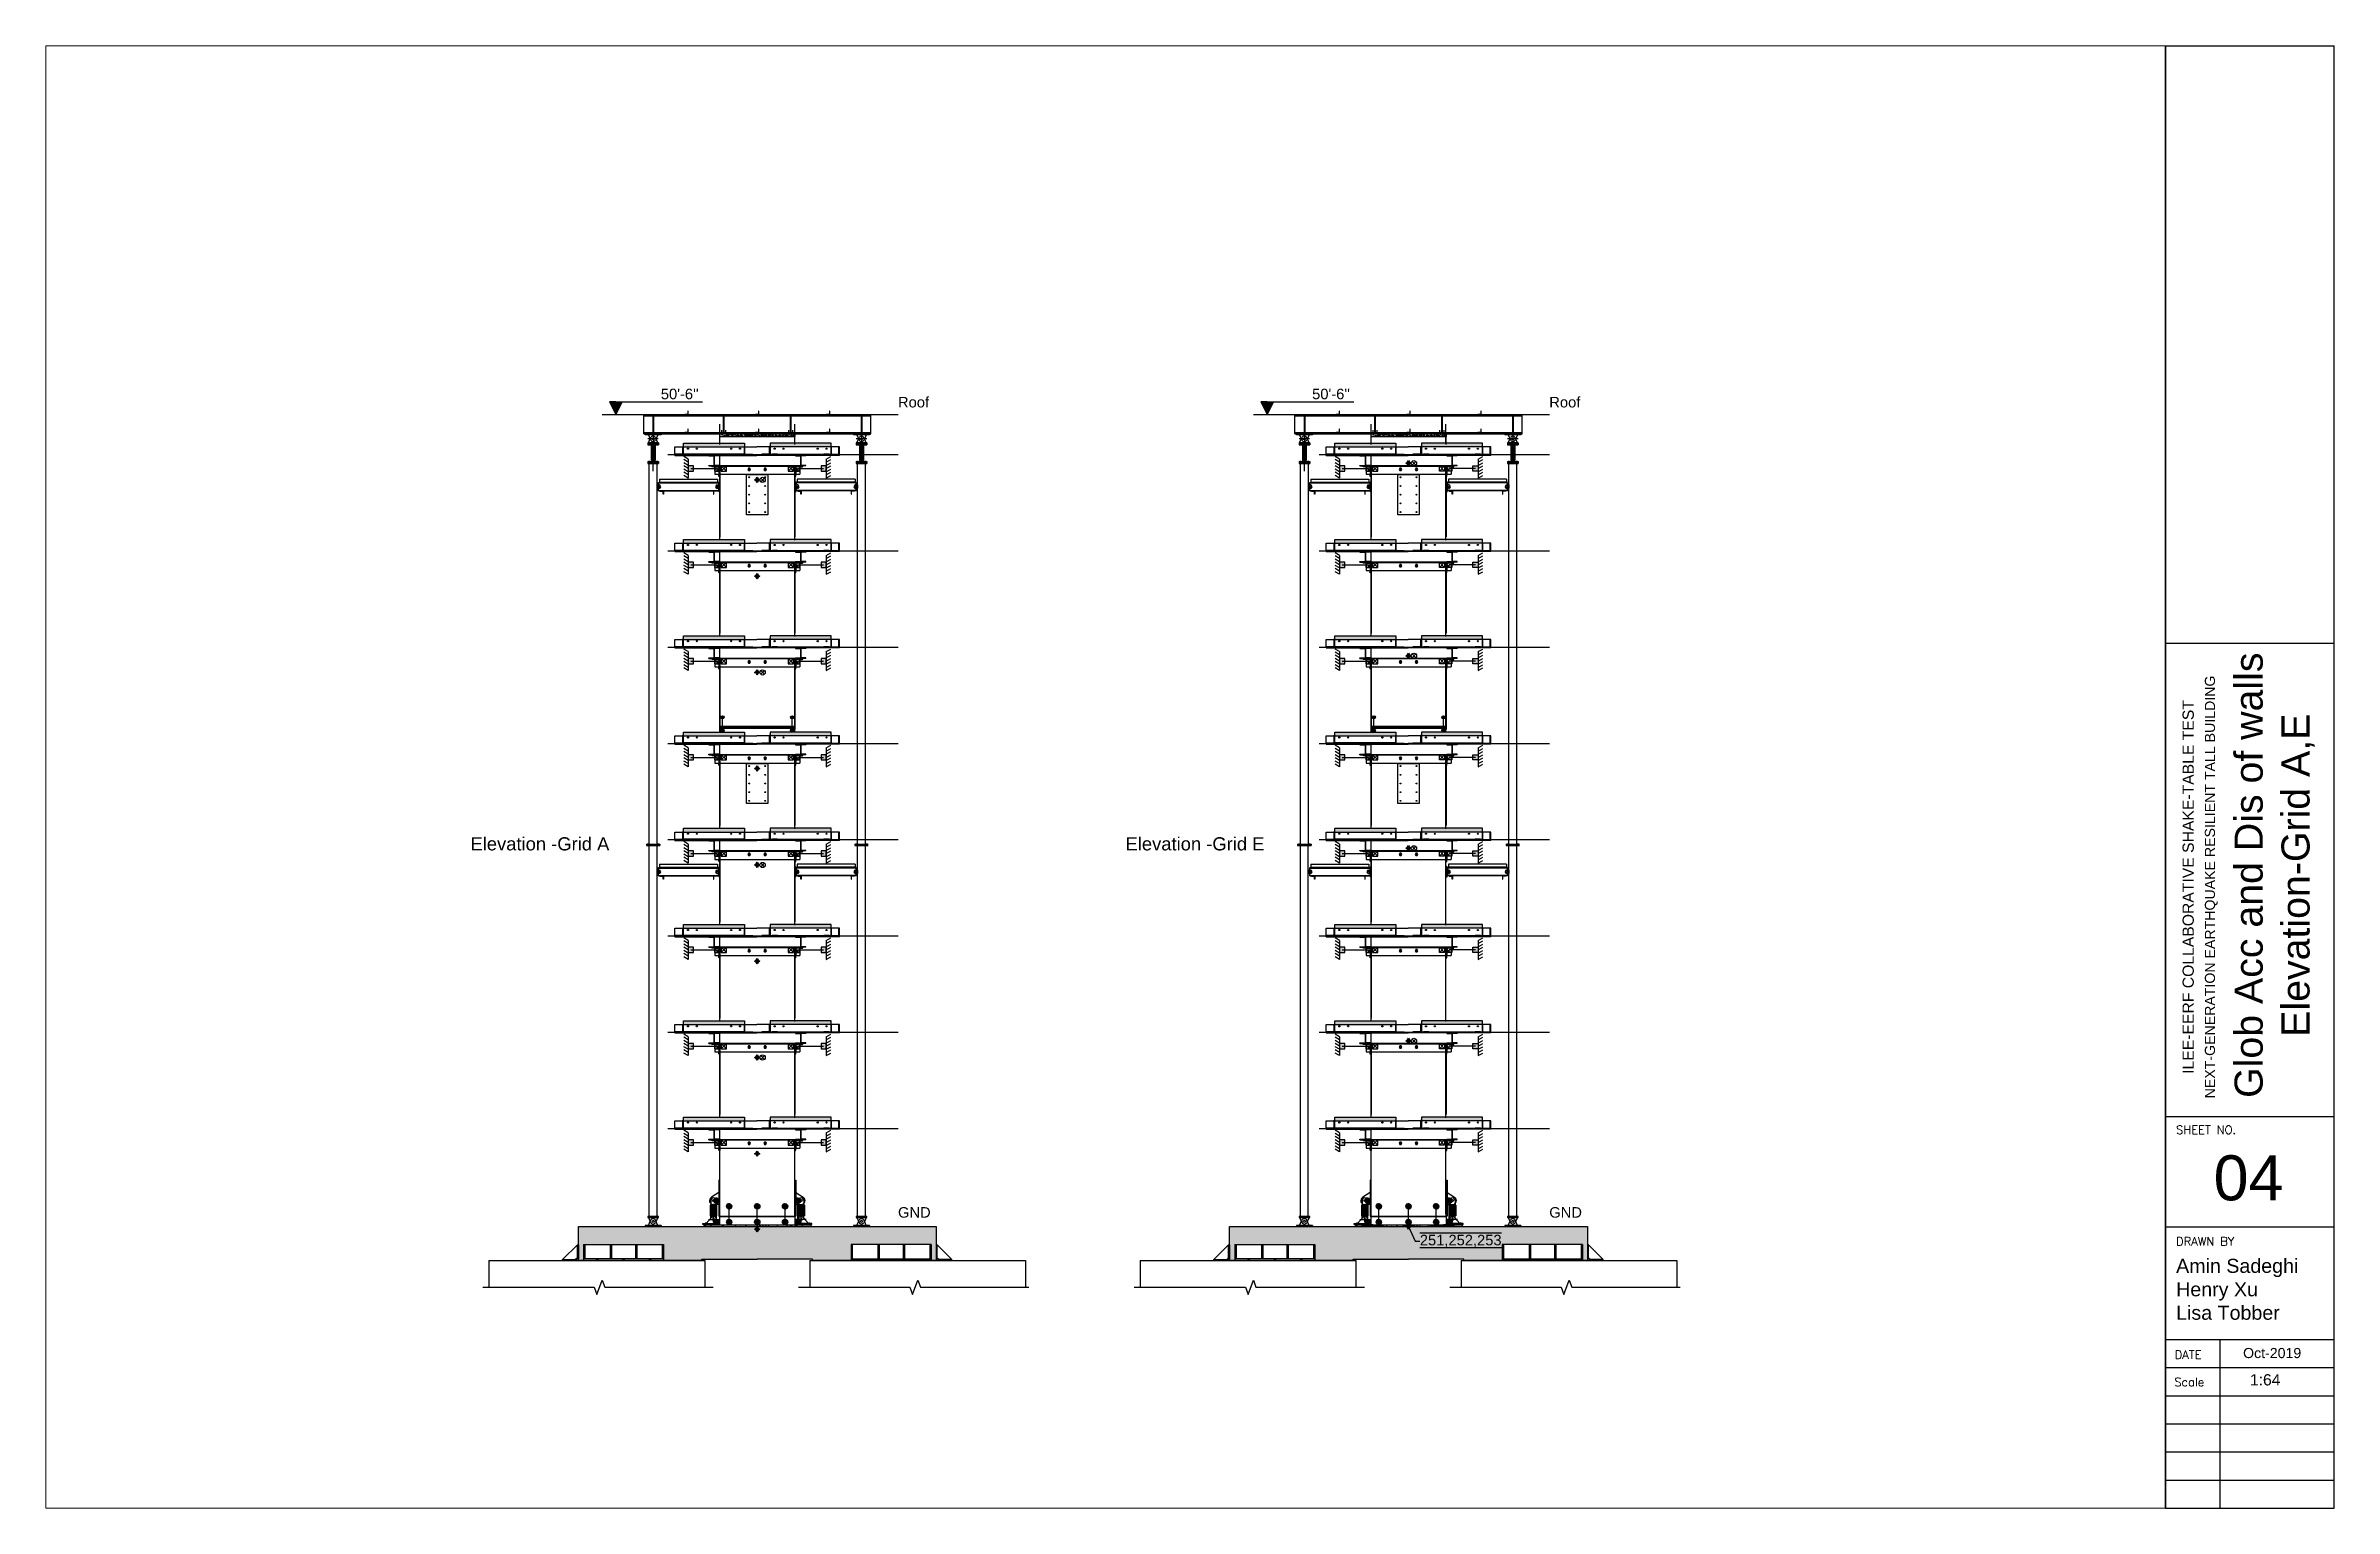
# Paper-space layout '04Elevation-Grid A' of a CAD drawing. Header units: millimetres. Extents: x 15 to 422, y 10 to 270.
# The model-space entities are those that its viewports show. They can reach past a viewport. Long polylines and large blocks are cut down to what shows.
import ezdxf
from ezdxf import colors
from ezdxf.entities.mleader import LeaderData, LeaderLine
from ezdxf.math import Vec2, Vec3

# ---------------------------------------------------------------- set-up
doc = ezdxf.new("R2010")
doc.units = ezdxf.units.MM
doc.header["$MEASUREMENT"] = 0
for name, pattern in [('ACAD_ISO02W100', [15, 12, -3]), ('CENTER', [50.8, 31.75, -6.35, 6.35, -6.35]), ('DASHED', [19.05, 12.7, -6.35])]:
    doc.linetypes.add(name, pattern=pattern)
for name, color, linetype in [('center', 7, 'CENTER'), ('colum', 154, 'Continuous'), ('Dashed', 7, 'DASHED'), ('greygrid', 252, 'CENTER'), ('Note', 7, 'Continuous'), ('Plot', 254, 'Continuous'), ('SolidLine', 7, 'Continuous'), ('STRUCTURENOTE', 7, 'Continuous'), ('truss', 250, 'Continuous')]:
    doc.layers.add(name, color=color, linetype=linetype)
doc.layers.add('Elevation', color=252, linetype='Continuous', true_color=0x696969)
doc.styles.get("Standard").update_dxf_attribs({"font": 'arial.ttf'})
doc.styles.add('style1', font='arial.ttf', dxfattribs={"height": 2.5})
doc.dimstyles.new('ISO-25', dxfattribs={"dimtxt": 2, "dimasz": 1.3, "dimexe": 1, "dimexo": 1.25, "dimtad": 1, "dimdec": 4, "dimlfac": -0.03937, "dimzin": 0, "dimdsep": 46, "dimlunit": 4, "dimtxsty": 'Standard', "dimcen": 2.5, "dimadec": 0, "dimazin": 0, "dimtfac": 1, "dimtdec": 4, "dimtmove": 1, "dimatfit": 3, "dimfxl": 1, "dimfrac": 2, "dimtolj": 1, "dimarcsym": 0})
pattern_1 = [(50, (139190.66, -172702.585), (91.092334, -7.969543), [9.525, -104.775]), (355, (139190.66, -172702.585), (-17.62171, 95.528423), [7.62, -83.82029]), (100.451445, (139198.25, -172703.25), (73.470624, 87.558876), [8.095004, -89.045122]), (46.1842, (139190.66, -172677.18), (135.53952, -21.021164), [14.2875, -157.1625]), (96.63556, (139201.96, -172678.94), (118.70207, 123.71306), [12.14251, -133.5678]), (351.18415, (139190.66, -172677.18), (118.70207, 123.71306), [11.42998, -125.72987]), (21, (139203.36, -172683.535), (75.807196, -51.1326), [9.525, -104.775]), (326, (139203.36, -172683.535), (30.901014, 92.093983), [7.62, -83.82]), (71.451445, (139209.68, -172687.8), (106.70821, 40.961384), [8.095004, -89.04497]), (37.5, (139190.66, -172702.585), (1.5443016, 42.2775194), [0, -82.804, 0, -85.09, 0, -84.1375]), (7.5, (139190.66, -172702.585), (33.409831, 50.090287), [0, -48.514, 0, -80.899, 0, -32.0675]), (327.5, (139162.34, -172702.585), (67.7952976, -2.864372), [0, -31.75, 0, -99.06, 0, -131.445]), (317.5, (139149.64, -172702.585), (74.06459, 12.713246), [0, -41.275, 0, -65.786, 0, -93.345])]
pattern_2 = [(45, (-7454.91708, -7307.97523), (-0.08838834765, 0.08838834765), [])]
pattern_3 = [(50, (151568.3, -172702.585), (91.092334, -7.969543), [9.525, -104.775]), (355, (151568.3, -172702.585), (-17.62171, 95.528423), [7.62, -83.82029]), (100.451445, (151575.89, -172703.25), (73.470624, 87.558876), [8.095004, -89.045122]), (46.1842, (151568.3, -172677.18), (135.53952, -21.021164), [14.2875, -157.1625]), (96.63556, (151579.6, -172678.94), (118.70207, 123.71306), [12.14251, -133.5678]), (351.18415, (151568.3, -172677.18), (118.70207, 123.71306), [11.42998, -125.72987]), (21, (151581, -172683.535), (75.807196, -51.1326), [9.525, -104.775]), (326, (151581, -172683.535), (30.901014, 92.093983), [7.62, -83.82]), (71.451445, (151587.32, -172687.8), (106.70821, 40.961384), [8.095004, -89.04497]), (37.5, (151568.3, -172702.585), (1.5443016, 42.2775194), [0, -82.804, 0, -85.09, 0, -84.1375]), (7.5, (151568.3, -172702.585), (33.409831, 50.090287), [0, -48.514, 0, -80.899, 0, -32.0675]), (327.5, (151539.98, -172702.585), (67.7952976, -2.864372), [0, -31.75, 0, -99.06, 0, -131.445]), (317.5, (151527.28, -172702.585), (74.06459, 12.713246), [0, -41.275, 0, -65.786, 0, -93.345])]
pattern_4 = [(45, (4922.72226, -7307.97523), (-0.08838834765, 0.08838834765), [])]

psp = doc.layouts.new('04Elevation-Grid A')

# ---------------------------------------------------------------- texts
at = {"insert": (407, 33.83), "char_height": 2, "width": 9.8438, "attachment_point": 1}
psp.add_mtext('1:64', dxfattribs=at)
at = {"layer": 'SolidLine', "insert": (411.41, 122.54), "char_height": 5, "attachment_point": 5, "rotation": 90, "style": 'style1'}
psp.add_mtext_dynamic_manual_height_columns('\\pxqc;Glob Acc and Dis of walls\\PElevation-Grid A,E', width=98.8509, gutter_width=4.71, heights=[18.7], dxfattribs=at)
at = {"layer": 'SolidLine', "insert": (406.76, 68.68), "char_height": 8, "attachment_point": 5, "style": 'style1'}
psp.add_mtext_dynamic_manual_height_columns('\\pxqc;04', width=21.402, gutter_width=4.71, heights=[6.57], dxfattribs=at)

msp = doc.modelspace()

# ---------------------------------------------------------------- texts
at = {"layer": 'Elevation', "char_height": 200, "attachment_point": 3}
for insert in [(70523, 15869), (82900, 15869)]:
    msp.add_mtext_dynamic_manual_height_columns("\\A1;50'-6''", width=1471.97, gutter_width=1078, heights=[2.59], dxfattribs=dict(at, insert=insert))
at = {"layer": 'greygrid', "linetype": 'CENTER', "ltscale": 0.2, "char_height": 200, "attachment_point": 1}
for s, width, insert in [('Roof', 1.1, (74311, 15713)), ('Roof', 1.1, (86688, 15713)), ('GND', 2.53, (74311, 321)), ('GND', 2.53, (86688, 321))]:
    msp.add_mtext_dynamic_manual_height_columns(s, width=width, gutter_width=1, heights=[0], dxfattribs=dict(at, insert=insert))
at = {"layer": 'greygrid', "lineweight": -2, "ltscale": 0.2, "char_height": 250, "attachment_point": 5}
for s, insert in [('Elevation -Grid A', (67506, 7221)), ('Elevation -Grid E', (79955, 7221))]:
    msp.add_mtext_dynamic_manual_height_columns(s, width=5195.11, gutter_width=50, heights=[0], dxfattribs=dict(at, insert=insert))

# ---------------------------------------------------------------- blocks, each defined once
blk = doc.blocks.new('Sign')
at = {"layer": 'SolidLine'}
for p, q in [((392, 270), (422, 270)), ((392, 270), (392, 10)), ((422, 10), (422, 270)), ((392, 163.78), (422, 163.78)), ((392, 79.67), (422, 79.67)), ((392, 60), (422, 60)), ((392, 40), (422, 40)), ((401.67, 40), (401.67, 10)), ((392, 35), (422, 35)), ((392, 30), (422, 30)), ((392, 25), (422, 25)), ((392, 20), (422, 20)), ((392, 15), (422, 15)), ((392, 10), (422, 10))]:
    blk.add_line(p, q, dxfattribs=at)
at = {"layer": 'SolidLine', "attachment_point": 5, "rotation": 90, "style": 'style1'}
for s, width, heights, insert, char_height in [('\\pxqc;{\\C256;\\c0;NEXT-GENERATION EARTHQUAKE RESILIENT TALL BUILDING }', 88.7528, [7.26], (400.14, 120.45), 1.8), ('{\\C256;\\c0;ILEE-EERF COLLABORATIVE SHAKE-TABLE TEST }', 72.1629, [5.73], (396.04, 120.45), 2)]:
    blk.add_mtext_dynamic_manual_height_columns(s, width=width, gutter_width=4.71, heights=heights, dxfattribs=dict(at, insert=insert, char_height=char_height))
at = {"layer": 'SolidLine', "attachment_point": 1, "style": 'style1'}
for s, width, heights, insert, char_height in [('{\\Fsimplex|c134;SHEET NO.}', 16.7819, [2.56], (393.88, 78.02), 1.5), ('{\\Fsimplex|c134;DRAWN BY}', 19.2289, [2.02], (393.88, 58.19), 1.5), ('Amin Sadeghi\\PHenry Xu\\PLisa Tobber', 26.2669, [12.46], (393.88, 54.34), 2.5), ('{\\Fsimplex|c134;DATE}', 7.0156, [1.25], (393.63, 38.03), 1.5), ('Oct-2019', 15.7439, [1.39], (405.79, 38.49), 1.8), ('{\\Fsimplex|c0;Scale}', 7.0156, [1.25], (393.56, 33.19), 1.5)]:
    blk.add_mtext_dynamic_manual_height_columns(s, width=width, gutter_width=4.71, heights=heights, dxfattribs=dict(at, insert=insert, char_height=char_height))
blk = doc.blocks.new('Elevation')
at = {"layer": 'Elevation'}
h = blk.add_hatch(color=256, dxfattribs=at)
h.dxf.hatch_style = 1
h.paths.add_polyline_path([(93.67, 80.08), (95.17, 83.08), (93.67, 83.08), (92.17, 83.08)])
for p, q in [((92.17, 83.08), (73.09, 83.08)), ((93.67, 83.08), (92.17, 83.08)), ((92.17, 83.08), (93.67, 80.08)), ((93.67, 83.08), (95.17, 83.08)), ((95.17, 83.08), (93.67, 80.08))]:
    blk.add_line(p, q, dxfattribs=at)
blk = doc.blocks.new('*U151')
at = {"true_color": 0xadddf7}
h = blk.add_hatch(color=141, dxfattribs=at)
h.dxf.hatch_style = 1
h.paths.add_polyline_path([(-1403, 740), (-1403, 670), (-243, 670), (-243, 740)])
h = blk.add_hatch(color=141, dxfattribs=at)
h.dxf.hatch_style = 1
h.paths.add_polyline_path([(243, 740), (243, 670), (1403, 670), (1403, 740)])
at = {"linetype": 'ACAD_ISO02W100', "ltscale": 0.2}
for p, q in [((-808, 291), (-748, 291)), ((-730, 273), (-730, 150)), ((730, 273), (730, 150)), ((808, 291), (748, 291))]:
    blk.add_line(p, q, dxfattribs=at)
at = {"layer": 'Note', "ltscale": 0.2}
for points in [[(-165, 266), (-178, 243), (-165, 221), (-139, 221), (-127, 243), (-139, 266)], [(139, 266), (127, 243), (139, 221), (165, 221), (178, 243), (165, 266)]]:
    blk.add_lwpolyline(points, close=True, dxfattribs=at)
at = {"layer": 'Plot', "lineweight": -2, "ltscale": 0.2}
for p, q in [((-711, 740), (-711, 1100)), ((711, 740), (711, 1100)), ((-711, -1100), (-711, 510)), ((711, -1100), (711, 310))]:
    blk.add_line(p, q, dxfattribs=at)
at = {"layer": 'Plot', "ltscale": 0.2}
for p, q in [((-1564, 670), (-6, 670)), ((-1564, 510), (-1564, 670)), ((-1564, 520), (-1564, 625)), ((-1564, 510), (-1564, 615)), ((-1564, 520), (-6, 520)), ((-1564, 510), (-6, 510)), ((-924, 510), (-724, 510)), ((-924, 510), (-924, 500)), ((-924, 500), (-828, 500)), ((-828, 500), (-828, 320)), ((-724, 500), (-820, 500)), ((-820, 500), (-820, 320)), ((-724, 510), (-724, 500)), ((-634, 520), (-634, 510)), ((-626, 520), (-626, 510)), ((-617, 520), (-617, 510)), ((1552, 670), (-6, 670)), ((1552, 520), (-6, 520)), ((1552, 510), (-6, 510)), ((1564, 670), (6, 670)), ((1564, 520), (6, 520)), ((1564, 510), (6, 510)), ((617, 520), (617, 510)), ((626, 520), (626, 510)), ((634, 520), (634, 510)), ((924, 510), (724, 510)), ((724, 510), (724, 500)), ((724, 500), (820, 500)), ((820, 500), (820, 320)), ((924, 500), (828, 500)), ((828, 500), (828, 320)), ((924, 510), (924, 500)), ((1552, 510), (1552, 670)), ((1552, 520), (1552, 625)), ((1552, 510), (1552, 615)), ((1564, 510), (1564, 670)), ((1564, 520), (1564, 625)), ((1564, 510), (1564, 615)), ((-924, 310), (-924, 320)), ((-924, 320), (-828, 320)), ((-924, 310), (-724, 310)), ((-724, 320), (-820, 320)), ((808, 310), (-808, 310)), ((-808, 310), (-808, 150)), ((808, 300), (-808, 300)), ((-808, 150), (808, 150)), ((-776, 320), (-784, 320)), ((-724, 310), (-724, 320)), ((711, 310), (-711, 310)), ((724, 310), (724, 320)), ((724, 320), (820, 320)), ((924, 310), (724, 310)), ((776, 320), (784, 320)), ((808, 310), (808, 150)), ((808, 310), (808, 150)), ((924, 320), (828, 320)), ((924, 310), (924, 320))]:
    blk.add_line(p, q, dxfattribs=at)
at = {"layer": 'Plot', "linetype": 'ACAD_ISO02W100', "ltscale": 0.2}
for p, q in [((-1413, 530), (-1563, 530)), ((-1563, 520), (-1563, 530)), ((-1403, 520), (-1563, 520)), ((-1538, 520), (-1538, 530)), ((-1537, 520), (-1537, 510)), ((-1529, 520), (-1529, 530)), ((-1529, 520), (-1529, 510)), ((-1520, 520), (-1520, 530)), ((-1520, 520), (-1520, 510)), ((-1452, 520), (-1452, 530)), ((-1452, 520), (-1452, 510)), ((-1444, 520), (-1444, 510)), ((-1443, 520), (-1443, 530)), ((-1435, 520), (-1435, 510)), ((-1434, 520), (-1434, 530)), ((-1413, 530), (-1413, 680)), ((-1403, 680), (-1413, 680)), ((-1403, 649), (-1413, 649)), ((-1403, 638), (-1413, 638)), ((-1403, 627), (-1413, 627)), ((-1403, 520), (-1403, 680)), ((-1364, 520), (-1364, 532)), ((-1364, 532), (-1264, 532)), ((-1264, 532), (-1264, 520)), ((-897, 520), (-897, 510)), ((-897, 510), (-897, 500)), ((-889, 520), (-889, 510)), ((-880, 520), (-880, 510)), ((-880, 500), (-880, 510)), ((-767, 520), (-767, 510)), ((-767, 510), (-767, 500)), ((-767, 510), (-767, 500)), ((-759, 500), (-767, 500)), ((-759, 520), (-759, 510)), ((-759, 510), (-759, 500)), ((-750, 520), (-750, 510)), ((-750, 500), (-750, 510)), ((-384, 520), (-384, 532)), ((-384, 532), (-284, 532)), ((-284, 532), (-284, 520)), ((-244, 520), (-244, 680)), ((-244, 680), (-234, 680)), ((-244, 649), (-234, 649)), ((-244, 638), (-234, 638)), ((-244, 627), (-234, 627)), ((-244, 520), (-84, 520)), ((-234, 530), (-234, 680)), ((-234, 530), (-84, 530)), ((-213, 520), (-213, 530)), ((-212, 520), (-212, 510)), ((-204, 520), (-204, 530)), ((-204, 520), (-204, 510)), ((-195, 520), (-195, 530)), ((-195, 520), (-195, 510)), ((-127, 520), (-127, 530)), ((-127, 520), (-127, 510)), ((-119, 520), (-119, 510)), ((-118, 520), (-118, 530)), ((-110, 520), (-110, 510)), ((-109, 520), (-109, 530)), ((-84, 520), (-84, 530)), ((234, 530), (84, 530)), ((84, 520), (84, 530)), ((244, 520), (84, 520)), ((109, 520), (109, 530)), ((110, 520), (110, 510)), ((118, 520), (118, 530)), ((119, 520), (119, 510)), ((127, 520), (127, 530)), ((127, 520), (127, 510)), ((195, 520), (195, 530)), ((195, 520), (195, 510)), ((204, 520), (204, 530)), ((204, 520), (204, 510)), ((212, 520), (212, 510)), ((213, 520), (213, 530)), ((234, 530), (234, 680)), ((244, 680), (234, 680)), ((244, 649), (234, 649)), ((244, 638), (234, 638)), ((244, 627), (234, 627)), ((244, 520), (244, 680)), ((384, 532), (284, 532)), ((284, 532), (284, 520)), ((384, 520), (384, 532)), ((750, 520), (750, 510)), ((750, 500), (750, 510)), ((759, 520), (759, 510)), ((759, 510), (759, 500)), ((759, 500), (767, 500)), ((767, 520), (767, 510)), ((767, 510), (767, 500)), ((767, 510), (767, 500)), ((880, 520), (880, 510)), ((880, 500), (880, 510)), ((889, 520), (889, 510)), ((897, 520), (897, 510)), ((897, 510), (897, 500)), ((1364, 532), (1264, 532)), ((1264, 532), (1264, 520)), ((1364, 520), (1364, 532)), ((1403, 520), (1403, 680)), ((1403, 680), (1413, 680)), ((1403, 649), (1413, 649)), ((1403, 638), (1413, 638)), ((1403, 627), (1413, 627)), ((1403, 520), (1563, 520)), ((1413, 530), (1413, 680)), ((1413, 530), (1563, 530)), ((1434, 520), (1434, 530)), ((1435, 520), (1435, 510)), ((1443, 520), (1443, 530)), ((1444, 520), (1444, 510)), ((1452, 520), (1452, 530)), ((1452, 520), (1452, 510)), ((1520, 520), (1520, 530)), ((1520, 520), (1520, 510)), ((1529, 520), (1529, 530)), ((1529, 520), (1529, 510)), ((1537, 520), (1537, 510)), ((1538, 520), (1538, 530)), ((1563, 520), (1563, 530)), ((-764, 310), (-773, 310)), ((-770, 300), (-770, 310)), ((-767, 310), (-767, 320)), ((-759, 320), (-767, 320)), ((-767, 310), (-767, 320)), ((-759, 310), (-759, 320)), ((-759, 300), (-759, 310)), ((-750, 320), (-750, 310)), ((-748, 300), (-748, 310)), ((748, 300), (748, 310)), ((750, 320), (750, 310)), ((759, 320), (767, 320)), ((759, 310), (759, 320)), ((759, 300), (759, 310)), ((764, 310), (773, 310)), ((767, 310), (767, 320)), ((767, 310), (767, 320)), ((770, 300), (770, 310))]:
    blk.add_line(p, q, dxfattribs=at)
at = {"layer": 'Plot', "ltscale": 0.2}
for points in [[(-243, 533), (-1403, 533), (-1403, 740), (-243, 740)], [(243, 533), (1403, 533), (1403, 740), (243, 740)]]:
    blk.add_lwpolyline(points, close=True, dxfattribs=at)
for points in [[(-808, 291), (-854, 291, -0.414214), (-863, 300), (-863, 310), (-711, 310), (-711, 107)], [(-711, 107), (-721, 107, -0.414214), (-730, 116), (-730, 150, 0.414214)], [(808, 291), (854, 291, 0.414214), (863, 300), (863, 310), (711, 310), (711, 107)], [(711, 107), (721, 107, 0.414214), (730, 116), (730, 150, -0.414214)]]:
    blk.add_lwpolyline(points, format="xyb", dxfattribs=at)
at = {"layer": 'Plot', "linetype": 'ACAD_ISO02W100', "ltscale": 0.2}
for points in [[(-730, 273, 0.414214), (-748, 291)], [(730, 273, -0.414214), (748, 291)]]:
    blk.add_lwpolyline(points, format="xyb", dxfattribs=at)
at = {"layer": 'Plot', "ltscale": 0.2}
for centre, radius in [((-1316, 637), 11), ((-1148, 637), 11), ((-1148, 637), 11), ((-498, 637), 11), ((-330, 637), 11), ((330, 637), 11), ((498, 637), 11), ((1148, 637), 11), ((1148, 637), 11), ((1316, 637), 11), ((-152, 243), 11.1), ((152, 243), 11.1)]:
    blk.add_circle(centre, radius, dxfattribs=at)
at = {"layer": 'SolidLine', "linetype": 'ACAD_ISO02W100', "ltscale": 0.2}
for p, q in [((-749, 245), (-768, 245)), ((-768, 245), (-768, 223)), ((-768, 223), (-749, 223)), ((-730, 234), (-749, 234)), ((730, 234), (749, 234)), ((749, 245), (768, 245)), ((768, 223), (749, 223)), ((768, 245), (768, 223))]:
    blk.add_line(p, q, dxfattribs=at)
for points in [[(-730, 215), (-749, 215), (-749, 253), (-730, 253)], [(730, 215), (749, 215), (749, 253), (730, 253)]]:
    blk.add_lwpolyline(points, close=True, dxfattribs=at)
blk = doc.blocks.new('*U150')
at = {"color": 0, "linetype": 'ByBlock', "lineweight": -2, "transparency": 16777216}
for p in [(0, 12801.6), (0, 10972.8), (0, 9144), (0, 7315.2), (0, 5486.4), (0, 3657.6), (0, 1828.8), (0, 0)]:
    blk.add_blockref('*U151', p, dxfattribs=at)
blk = doc.blocks.new('*U153')
at = {"true_color": 0xadddf7}
h = blk.add_hatch(color=141, dxfattribs=at)
h.dxf.hatch_style = 1
h.paths.add_polyline_path([(-1403, 740), (-1403, 670), (-243, 670), (-243, 740)])
h = blk.add_hatch(color=141, dxfattribs=at)
h.dxf.hatch_style = 1
h.paths.add_polyline_path([(243, 740), (243, 670), (1403, 670), (1403, 740)])
at = {"linetype": 'ACAD_ISO02W100', "ltscale": 0.2}
for p, q in [((-808, 291), (-748, 291)), ((-730, 273), (-730, 150)), ((730, 273), (730, 150)), ((808, 291), (748, 291))]:
    blk.add_line(p, q, dxfattribs=at)
at = {"layer": 'Note', "ltscale": 0.2}
for points in [[(-165, 266), (-178, 243), (-165, 221), (-139, 221), (-127, 243), (-139, 266)], [(139, 266), (127, 243), (139, 221), (165, 221), (178, 243), (165, 266)]]:
    blk.add_lwpolyline(points, close=True, dxfattribs=at)
at = {"layer": 'Plot', "lineweight": -2, "ltscale": 0.2}
for p, q in [((-711, 740), (-711, 1100)), ((711, 740), (711, 1100)), ((-711, -1100), (-711, 510)), ((711, -1100), (711, 310))]:
    blk.add_line(p, q, dxfattribs=at)
at = {"layer": 'Plot', "ltscale": 0.2}
for p, q in [((-1564, 670), (-6, 670)), ((-1564, 510), (-1564, 670)), ((-1564, 520), (-1564, 625)), ((-1564, 510), (-1564, 615)), ((-1564, 520), (-6, 520)), ((-1564, 510), (-6, 510)), ((-924, 510), (-724, 510)), ((-924, 510), (-924, 500)), ((-924, 500), (-828, 500)), ((-828, 500), (-828, 320)), ((-724, 500), (-820, 500)), ((-820, 500), (-820, 320)), ((-724, 510), (-724, 500)), ((-634, 520), (-634, 510)), ((-626, 520), (-626, 510)), ((-617, 520), (-617, 510)), ((1552, 670), (-6, 670)), ((1552, 520), (-6, 520)), ((1552, 510), (-6, 510)), ((1564, 670), (6, 670)), ((1564, 520), (6, 520)), ((1564, 510), (6, 510)), ((617, 520), (617, 510)), ((626, 520), (626, 510)), ((634, 520), (634, 510)), ((924, 510), (724, 510)), ((724, 510), (724, 500)), ((724, 500), (820, 500)), ((820, 500), (820, 320)), ((924, 500), (828, 500)), ((828, 500), (828, 320)), ((924, 510), (924, 500)), ((1552, 510), (1552, 670)), ((1552, 520), (1552, 625)), ((1552, 510), (1552, 615)), ((1564, 510), (1564, 670)), ((1564, 520), (1564, 625)), ((1564, 510), (1564, 615)), ((-924, 310), (-924, 320)), ((-924, 320), (-828, 320)), ((-924, 310), (-724, 310)), ((-724, 320), (-820, 320)), ((808, 310), (-808, 310)), ((-808, 310), (-808, 150)), ((808, 300), (-808, 300)), ((-808, 150), (808, 150)), ((-776, 320), (-784, 320)), ((-724, 310), (-724, 320)), ((711, 310), (-711, 310)), ((724, 310), (724, 320)), ((724, 320), (820, 320)), ((924, 310), (724, 310)), ((776, 320), (784, 320)), ((808, 310), (808, 150)), ((808, 310), (808, 150)), ((924, 320), (828, 320)), ((924, 310), (924, 320))]:
    blk.add_line(p, q, dxfattribs=at)
at = {"layer": 'Plot', "linetype": 'ACAD_ISO02W100', "ltscale": 0.2}
for p, q in [((-1413, 530), (-1563, 530)), ((-1563, 520), (-1563, 530)), ((-1403, 520), (-1563, 520)), ((-1538, 520), (-1538, 530)), ((-1537, 520), (-1537, 510)), ((-1529, 520), (-1529, 530)), ((-1529, 520), (-1529, 510)), ((-1520, 520), (-1520, 530)), ((-1520, 520), (-1520, 510)), ((-1452, 520), (-1452, 530)), ((-1452, 520), (-1452, 510)), ((-1444, 520), (-1444, 510)), ((-1443, 520), (-1443, 530)), ((-1435, 520), (-1435, 510)), ((-1434, 520), (-1434, 530)), ((-1413, 530), (-1413, 680)), ((-1403, 680), (-1413, 680)), ((-1403, 649), (-1413, 649)), ((-1403, 638), (-1413, 638)), ((-1403, 627), (-1413, 627)), ((-1403, 520), (-1403, 680)), ((-1364, 520), (-1364, 532)), ((-1364, 532), (-1264, 532)), ((-1264, 532), (-1264, 520)), ((-897, 520), (-897, 510)), ((-897, 510), (-897, 500)), ((-889, 520), (-889, 510)), ((-880, 520), (-880, 510)), ((-880, 500), (-880, 510)), ((-767, 520), (-767, 510)), ((-767, 510), (-767, 500)), ((-767, 510), (-767, 500)), ((-759, 500), (-767, 500)), ((-759, 520), (-759, 510)), ((-759, 510), (-759, 500)), ((-750, 520), (-750, 510)), ((-750, 500), (-750, 510)), ((-384, 520), (-384, 532)), ((-384, 532), (-284, 532)), ((-284, 532), (-284, 520)), ((-244, 520), (-244, 680)), ((-244, 680), (-234, 680)), ((-244, 649), (-234, 649)), ((-244, 638), (-234, 638)), ((-244, 627), (-234, 627)), ((-244, 520), (-84, 520)), ((-234, 530), (-234, 680)), ((-234, 530), (-84, 530)), ((-213, 520), (-213, 530)), ((-212, 520), (-212, 510)), ((-204, 520), (-204, 530)), ((-204, 520), (-204, 510)), ((-195, 520), (-195, 530)), ((-195, 520), (-195, 510)), ((-127, 520), (-127, 530)), ((-127, 520), (-127, 510)), ((-119, 520), (-119, 510)), ((-118, 520), (-118, 530)), ((-110, 520), (-110, 510)), ((-109, 520), (-109, 530)), ((-84, 520), (-84, 530)), ((234, 530), (84, 530)), ((84, 520), (84, 530)), ((244, 520), (84, 520)), ((109, 520), (109, 530)), ((110, 520), (110, 510)), ((118, 520), (118, 530)), ((119, 520), (119, 510)), ((127, 520), (127, 530)), ((127, 520), (127, 510)), ((195, 520), (195, 530)), ((195, 520), (195, 510)), ((204, 520), (204, 530)), ((204, 520), (204, 510)), ((212, 520), (212, 510)), ((213, 520), (213, 530)), ((234, 530), (234, 680)), ((244, 680), (234, 680)), ((244, 649), (234, 649)), ((244, 638), (234, 638)), ((244, 627), (234, 627)), ((244, 520), (244, 680)), ((384, 532), (284, 532)), ((284, 532), (284, 520)), ((384, 520), (384, 532)), ((750, 520), (750, 510)), ((750, 500), (750, 510)), ((759, 520), (759, 510)), ((759, 510), (759, 500)), ((759, 500), (767, 500)), ((767, 520), (767, 510)), ((767, 510), (767, 500)), ((767, 510), (767, 500)), ((880, 520), (880, 510)), ((880, 500), (880, 510)), ((889, 520), (889, 510)), ((897, 520), (897, 510)), ((897, 510), (897, 500)), ((1364, 532), (1264, 532)), ((1264, 532), (1264, 520)), ((1364, 520), (1364, 532)), ((1403, 520), (1403, 680)), ((1403, 680), (1413, 680)), ((1403, 649), (1413, 649)), ((1403, 638), (1413, 638)), ((1403, 627), (1413, 627)), ((1403, 520), (1563, 520)), ((1413, 530), (1413, 680)), ((1413, 530), (1563, 530)), ((1434, 520), (1434, 530)), ((1435, 520), (1435, 510)), ((1443, 520), (1443, 530)), ((1444, 520), (1444, 510)), ((1452, 520), (1452, 530)), ((1452, 520), (1452, 510)), ((1520, 520), (1520, 530)), ((1520, 520), (1520, 510)), ((1529, 520), (1529, 530)), ((1529, 520), (1529, 510)), ((1537, 520), (1537, 510)), ((1538, 520), (1538, 530)), ((1563, 520), (1563, 530)), ((-764, 310), (-773, 310)), ((-770, 300), (-770, 310)), ((-767, 310), (-767, 320)), ((-759, 320), (-767, 320)), ((-767, 310), (-767, 320)), ((-759, 310), (-759, 320)), ((-759, 300), (-759, 310)), ((-750, 320), (-750, 310)), ((-748, 300), (-748, 310)), ((748, 300), (748, 310)), ((750, 320), (750, 310)), ((759, 320), (767, 320)), ((759, 310), (759, 320)), ((759, 300), (759, 310)), ((764, 310), (773, 310)), ((767, 310), (767, 320)), ((767, 310), (767, 320)), ((770, 300), (770, 310))]:
    blk.add_line(p, q, dxfattribs=at)
at = {"layer": 'Plot', "ltscale": 0.2}
for points in [[(-243, 533), (-1403, 533), (-1403, 740), (-243, 740)], [(243, 533), (1403, 533), (1403, 740), (243, 740)]]:
    blk.add_lwpolyline(points, close=True, dxfattribs=at)
for points in [[(-808, 291), (-854, 291, -0.414214), (-863, 300), (-863, 310), (-711, 310), (-711, 107)], [(-711, 107), (-721, 107, -0.414214), (-730, 116), (-730, 150, 0.414214)], [(808, 291), (854, 291, 0.414214), (863, 300), (863, 310), (711, 310), (711, 107)], [(711, 107), (721, 107, 0.414214), (730, 116), (730, 150, -0.414214)]]:
    blk.add_lwpolyline(points, format="xyb", dxfattribs=at)
at = {"layer": 'Plot', "linetype": 'ACAD_ISO02W100', "ltscale": 0.2}
for points in [[(-730, 273, 0.414214), (-748, 291)], [(730, 273, -0.414214), (748, 291)]]:
    blk.add_lwpolyline(points, format="xyb", dxfattribs=at)
at = {"layer": 'Plot', "ltscale": 0.2}
for centre, radius in [((-1316, 637), 11), ((-1148, 637), 11), ((-1148, 637), 11), ((-498, 637), 11), ((-330, 637), 11), ((330, 637), 11), ((498, 637), 11), ((1148, 637), 11), ((1148, 637), 11), ((1316, 637), 11), ((-152, 243), 11.1), ((152, 243), 11.1)]:
    blk.add_circle(centre, radius, dxfattribs=at)
at = {"layer": 'SolidLine', "linetype": 'ACAD_ISO02W100', "ltscale": 0.2}
for p, q in [((-749, 245), (-768, 245)), ((-768, 245), (-768, 223)), ((-768, 223), (-749, 223)), ((-730, 234), (-749, 234)), ((730, 234), (749, 234)), ((749, 245), (768, 245)), ((768, 223), (749, 223)), ((768, 245), (768, 223))]:
    blk.add_line(p, q, dxfattribs=at)
for points in [[(-730, 215), (-749, 215), (-749, 253), (-730, 253)], [(730, 215), (749, 215), (749, 253), (730, 253)]]:
    blk.add_lwpolyline(points, close=True, dxfattribs=at)
blk = doc.blocks.new('*U152')
at = {"color": 0, "linetype": 'ByBlock', "lineweight": -2, "transparency": 16777216}
for p in [(0, 12801.6), (0, 10972.8), (0, 9144), (0, 7315.2), (0, 5486.4), (0, 3657.6), (0, 1828.8), (0, 0)]:
    blk.add_blockref('*U153', p, dxfattribs=at)

# ---------------------------------------------------------------- hatches: boundary and pattern name
h = msp.add_hatch(color=1)
h.dxf.hatch_style = 1
h.paths.add_polyline_path([(70326, 14302), (70426, 14302), (70426, 14402), (70326, 14402)])
h.paths.add_polyline_path([(70826, 14302), (70926, 14302), (70926, 14402), (70826, 14402)])
edge = h.paths.add_edge_path()
edge.add_line((70376, 14352), (70876, 14352))
h = msp.add_hatch(color=1)
h.dxf.hatch_style = 1
h.paths.add_polyline_path([(72348, 14302), (72448, 14302), (72448, 14402), (72348, 14402)])
h.paths.add_polyline_path([(72848, 14302), (72948, 14302), (72948, 14402), (72848, 14402)])
edge = h.paths.add_edge_path()
edge.add_line((72398, 14352), (72898, 14352))
h = msp.add_hatch(color=1)
h.dxf.hatch_style = 1
h.paths.add_polyline_path([(82703, 14302), (82803, 14302), (82803, 14402), (82703, 14402)])
h.paths.add_polyline_path([(83203, 14302), (83303, 14302), (83303, 14402), (83203, 14402)])
edge = h.paths.add_edge_path()
edge.add_line((82753, 14352), (83253, 14352))
h = msp.add_hatch(color=1)
h.dxf.hatch_style = 1
h.paths.add_polyline_path([(83996, 14472), (84014, 14504), (84033, 14472), (84066, 14453), (84033, 14434), (84014, 14402), (83996, 14434), (83963, 14453)])
h = msp.add_hatch(color=1)
h.dxf.hatch_style = 1
h.paths.add_polyline_path([(85337, 14302), (85237, 14302), (85237, 14402), (85337, 14402)])
h.paths.add_polyline_path([(84837, 14302), (84737, 14302), (84737, 14402), (84837, 14402)])
edge = h.paths.add_edge_path()
edge.add_line((85287, 14352), (84787, 14352))
h = msp.add_hatch(color=1)
h.dxf.hatch_style = 1
h.paths.add_polyline_path([(71618, 14157), (71637, 14189), (71656, 14157), (71688, 14138), (71656, 14119), (71637, 14087), (71618, 14119), (71586, 14138)])
h = msp.add_hatch(color=1)
h.dxf.hatch_style = 1
h.paths.add_polyline_path([(70326, 12473), (70426, 12473), (70426, 12573), (70326, 12573)])
h.paths.add_polyline_path([(70826, 12473), (70926, 12473), (70926, 12573), (70826, 12573)])
edge = h.paths.add_edge_path()
edge.add_line((70376, 12523), (70876, 12523))
h = msp.add_hatch(color=1)
h.dxf.hatch_style = 1
h.paths.add_polyline_path([(71618, 12328), (71637, 12360), (71656, 12328), (71688, 12309), (71656, 12290), (71637, 12258), (71618, 12290), (71586, 12309)])
h = msp.add_hatch(color=1)
h.dxf.hatch_style = 1
h.paths.add_polyline_path([(72348, 12473), (72448, 12473), (72448, 12573), (72348, 12573)])
h.paths.add_polyline_path([(72848, 12473), (72948, 12473), (72948, 12573), (72848, 12573)])
edge = h.paths.add_edge_path()
edge.add_line((72398, 12523), (72898, 12523))
h = msp.add_hatch(color=1)
h.dxf.hatch_style = 1
h.paths.add_polyline_path([(82703, 12473), (82803, 12473), (82803, 12573), (82703, 12573)])
h.paths.add_polyline_path([(83203, 12473), (83303, 12473), (83303, 12573), (83203, 12573)])
edge = h.paths.add_edge_path()
edge.add_line((82753, 12523), (83253, 12523))
h = msp.add_hatch(color=1)
h.dxf.hatch_style = 1
h.paths.add_polyline_path([(85337, 12473), (85237, 12473), (85237, 12573), (85337, 12573)])
h.paths.add_polyline_path([(84837, 12473), (84737, 12473), (84737, 12573), (84837, 12573)])
edge = h.paths.add_edge_path()
edge.add_line((85287, 12523), (84787, 12523))
h = msp.add_hatch(color=1)
h.dxf.hatch_style = 1
h.paths.add_polyline_path([(70326, 10644), (70426, 10644), (70426, 10744), (70326, 10744)])
h.paths.add_polyline_path([(70826, 10644), (70926, 10644), (70926, 10744), (70826, 10744)])
edge = h.paths.add_edge_path()
edge.add_line((70376, 10694), (70876, 10694))
h = msp.add_hatch(color=1)
h.dxf.hatch_style = 1
h.paths.add_polyline_path([(71618, 10499), (71637, 10531), (71656, 10499), (71688, 10480), (71656, 10462), (71637, 10429), (71618, 10462), (71586, 10480)])
h = msp.add_hatch(color=1)
h.dxf.hatch_style = 1
h.paths.add_polyline_path([(72348, 10644), (72448, 10644), (72448, 10744), (72348, 10744)])
h.paths.add_polyline_path([(72848, 10644), (72948, 10644), (72948, 10744), (72848, 10744)])
edge = h.paths.add_edge_path()
edge.add_line((72398, 10694), (72898, 10694))
h = msp.add_hatch(color=1)
h.dxf.hatch_style = 1
h.paths.add_polyline_path([(82703, 10644), (82803, 10644), (82803, 10744), (82703, 10744)])
h.paths.add_polyline_path([(83203, 10644), (83303, 10644), (83303, 10744), (83203, 10744)])
edge = h.paths.add_edge_path()
edge.add_line((82753, 10694), (83253, 10694))
h = msp.add_hatch(color=1)
h.dxf.hatch_style = 1
h.paths.add_polyline_path([(83996, 10814), (84014, 10847), (84033, 10814), (84066, 10796), (84033, 10777), (84014, 10744), (83996, 10777), (83963, 10796)])
h = msp.add_hatch(color=1)
h.dxf.hatch_style = 1
h.paths.add_polyline_path([(85337, 10644), (85237, 10644), (85237, 10744), (85337, 10744)])
h.paths.add_polyline_path([(84837, 10644), (84737, 10644), (84737, 10744), (84837, 10744)])
edge = h.paths.add_edge_path()
edge.add_line((85287, 10694), (84787, 10694))
h = msp.add_hatch(color=1)
h.dxf.hatch_style = 1
edge = h.paths.add_edge_path()
edge.add_arc((70976, 9377), 30, 0, 360)
edge = h.paths.add_edge_path()
edge.add_arc((70976, 9627), 30, 0, 360)
edge = h.paths.add_edge_path()
edge.add_line((70976, 9377), (70976, 9612))
h = msp.add_hatch(color=1)
h.dxf.hatch_style = 1
edge = h.paths.add_edge_path()
edge.add_arc((72298, 9377), 30, 0, 360)
edge = h.paths.add_edge_path()
edge.add_arc((72298, 9627), 30, 0, 360)
edge = h.paths.add_edge_path()
edge.add_line((72298, 9377), (72298, 9612))
h = msp.add_hatch(color=1)
h.dxf.hatch_style = 1
edge = h.paths.add_edge_path()
edge.add_arc((83353, 9377), 30, 0, 360)
edge = h.paths.add_edge_path()
edge.add_arc((83353, 9627), 30, 0, 360)
edge = h.paths.add_edge_path()
edge.add_line((83353, 9377), (83353, 9612))
h = msp.add_hatch(color=1)
h.dxf.hatch_style = 1
edge = h.paths.add_edge_path()
edge.add_arc((84676, 9377), 30, 0, 360)
edge = h.paths.add_edge_path()
edge.add_arc((84676, 9627), 30, 0, 360)
edge = h.paths.add_edge_path()
edge.add_line((84676, 9377), (84676, 9612))
h = msp.add_hatch(color=1)
h.dxf.hatch_style = 1
h.paths.add_polyline_path([(70326, 8816), (70426, 8816), (70426, 8916), (70326, 8916)])
h.paths.add_polyline_path([(70826, 8816), (70926, 8816), (70926, 8916), (70826, 8916)])
edge = h.paths.add_edge_path()
edge.add_line((70376, 8866), (70876, 8866))
h = msp.add_hatch(color=1)
h.dxf.hatch_style = 1
h.paths.add_polyline_path([(71618, 8670), (71637, 8703), (71656, 8670), (71688, 8651), (71656, 8633), (71637, 8600), (71618, 8633), (71586, 8651)])
h = msp.add_hatch(color=1)
h.dxf.hatch_style = 1
h.paths.add_polyline_path([(72348, 8816), (72448, 8816), (72448, 8916), (72348, 8916)])
h.paths.add_polyline_path([(72848, 8816), (72948, 8816), (72948, 8916), (72848, 8916)])
edge = h.paths.add_edge_path()
edge.add_line((72398, 8866), (72898, 8866))
h = msp.add_hatch(color=1)
h.dxf.hatch_style = 1
h.paths.add_polyline_path([(82703, 8816), (82803, 8816), (82803, 8916), (82703, 8916)])
h.paths.add_polyline_path([(83203, 8816), (83303, 8816), (83303, 8916), (83203, 8916)])
edge = h.paths.add_edge_path()
edge.add_line((82753, 8866), (83253, 8866))
h = msp.add_hatch(color=1)
h.dxf.hatch_style = 1
h.paths.add_polyline_path([(85337, 8816), (85237, 8816), (85237, 8916), (85337, 8916)])
h.paths.add_polyline_path([(84837, 8816), (84737, 8816), (84737, 8916), (84837, 8916)])
edge = h.paths.add_edge_path()
edge.add_line((85287, 8866), (84787, 8866))
h = msp.add_hatch(color=1)
h.dxf.hatch_style = 1
h.paths.add_polyline_path([(70326, 6987), (70426, 6987), (70426, 7087), (70326, 7087)])
h.paths.add_polyline_path([(70826, 6987), (70926, 6987), (70926, 7087), (70826, 7087)])
edge = h.paths.add_edge_path()
edge.add_line((70376, 7037), (70876, 7037))
h = msp.add_hatch(color=1)
h.dxf.hatch_style = 1
h.paths.add_polyline_path([(72348, 6987), (72448, 6987), (72448, 7087), (72348, 7087)])
h.paths.add_polyline_path([(72848, 6987), (72948, 6987), (72948, 7087), (72848, 7087)])
edge = h.paths.add_edge_path()
edge.add_line((72398, 7037), (72898, 7037))
h = msp.add_hatch(color=1)
h.dxf.hatch_style = 1
h.paths.add_polyline_path([(82703, 6987), (82803, 6987), (82803, 7087), (82703, 7087)])
h.paths.add_polyline_path([(83203, 6987), (83303, 6987), (83303, 7087), (83203, 7087)])
edge = h.paths.add_edge_path()
edge.add_line((82753, 7037), (83253, 7037))
h = msp.add_hatch(color=1)
h.dxf.hatch_style = 1
h.paths.add_polyline_path([(83996, 7157), (84014, 7189), (84033, 7157), (84066, 7138), (84033, 7119), (84014, 7087), (83996, 7119), (83963, 7138)])
h = msp.add_hatch(color=1)
h.dxf.hatch_style = 1
h.paths.add_polyline_path([(85337, 6987), (85237, 6987), (85237, 7087), (85337, 7087)])
h.paths.add_polyline_path([(84837, 6987), (84737, 6987), (84737, 7087), (84837, 7087)])
edge = h.paths.add_edge_path()
edge.add_line((85287, 7037), (84787, 7037))
h = msp.add_hatch(color=1)
h.dxf.hatch_style = 1
h.paths.add_polyline_path([(71618, 6841), (71637, 6874), (71656, 6841), (71688, 6823), (71656, 6804), (71637, 6771), (71618, 6804), (71586, 6823)])
h = msp.add_hatch(color=1)
h.dxf.hatch_style = 1
h.paths.add_polyline_path([(70326, 5158), (70426, 5158), (70426, 5258), (70326, 5258)])
h.paths.add_polyline_path([(70826, 5158), (70926, 5158), (70926, 5258), (70826, 5258)])
edge = h.paths.add_edge_path()
edge.add_line((70376, 5208), (70876, 5208))
h = msp.add_hatch(color=1)
h.dxf.hatch_style = 1
h.paths.add_polyline_path([(72348, 5158), (72448, 5158), (72448, 5258), (72348, 5258)])
h.paths.add_polyline_path([(72848, 5158), (72948, 5158), (72948, 5258), (72848, 5258)])
edge = h.paths.add_edge_path()
edge.add_line((72398, 5208), (72898, 5208))
h = msp.add_hatch(color=1)
h.dxf.hatch_style = 1
h.paths.add_polyline_path([(82703, 5158), (82803, 5158), (82803, 5258), (82703, 5258)])
h.paths.add_polyline_path([(83203, 5158), (83303, 5158), (83303, 5258), (83203, 5258)])
edge = h.paths.add_edge_path()
edge.add_line((82753, 5208), (83253, 5208))
h = msp.add_hatch(color=1)
h.dxf.hatch_style = 1
h.paths.add_polyline_path([(85337, 5158), (85237, 5158), (85237, 5258), (85337, 5258)])
h.paths.add_polyline_path([(84837, 5158), (84737, 5158), (84737, 5258), (84837, 5258)])
edge = h.paths.add_edge_path()
edge.add_line((85287, 5208), (84787, 5208))
h = msp.add_hatch(color=1)
h.dxf.hatch_style = 1
h.paths.add_polyline_path([(71618, 5013), (71637, 5045), (71656, 5013), (71688, 4994), (71656, 4975), (71637, 4943), (71618, 4975), (71586, 4994)])
h = msp.add_hatch(color=1)
h.dxf.hatch_style = 1
h.paths.add_polyline_path([(83996, 3499), (84014, 3532), (84033, 3499), (84066, 3480), (84033, 3462), (84014, 3429), (83996, 3462), (83963, 3480)])
h = msp.add_hatch(color=1)
h.dxf.hatch_style = 1
h.paths.add_polyline_path([(70326, 3329), (70426, 3329), (70426, 3429), (70326, 3429)])
h.paths.add_polyline_path([(70826, 3329), (70926, 3329), (70926, 3429), (70826, 3429)])
edge = h.paths.add_edge_path()
edge.add_line((70376, 3379), (70876, 3379))
h = msp.add_hatch(color=1)
h.dxf.hatch_style = 1
h.paths.add_polyline_path([(71618, 3184), (71637, 3216), (71656, 3184), (71688, 3165), (71656, 3146), (71637, 3114), (71618, 3146), (71586, 3165)])
h = msp.add_hatch(color=1)
h.dxf.hatch_style = 1
h.paths.add_polyline_path([(72348, 3329), (72448, 3329), (72448, 3429), (72348, 3429)])
h.paths.add_polyline_path([(72848, 3329), (72948, 3329), (72948, 3429), (72848, 3429)])
edge = h.paths.add_edge_path()
edge.add_line((72398, 3379), (72898, 3379))
h = msp.add_hatch(color=1)
h.dxf.hatch_style = 1
h.paths.add_polyline_path([(82703, 3329), (82803, 3329), (82803, 3429), (82703, 3429)])
h.paths.add_polyline_path([(83203, 3329), (83303, 3329), (83303, 3429), (83203, 3429)])
edge = h.paths.add_edge_path()
edge.add_line((82753, 3379), (83253, 3379))
h = msp.add_hatch(color=1)
h.dxf.hatch_style = 1
h.paths.add_polyline_path([(85337, 3329), (85237, 3329), (85237, 3429), (85337, 3429)])
h.paths.add_polyline_path([(84837, 3329), (84737, 3329), (84737, 3429), (84837, 3429)])
edge = h.paths.add_edge_path()
edge.add_line((85287, 3379), (84787, 3379))
h = msp.add_hatch(color=1)
h.dxf.hatch_style = 1
h.paths.add_polyline_path([(70326, 1500), (70426, 1500), (70426, 1600), (70326, 1600)])
h.paths.add_polyline_path([(70826, 1500), (70926, 1500), (70926, 1600), (70826, 1600)])
edge = h.paths.add_edge_path()
edge.add_line((70376, 1550), (70876, 1550))
h = msp.add_hatch(color=1)
h.dxf.hatch_style = 1
h.paths.add_polyline_path([(71618, 1355), (71637, 1387), (71656, 1355), (71688, 1336), (71656, 1318), (71637, 1285), (71618, 1318), (71586, 1336)])
h = msp.add_hatch(color=1)
h.dxf.hatch_style = 1
h.paths.add_polyline_path([(72348, 1500), (72448, 1500), (72448, 1600), (72348, 1600)])
h.paths.add_polyline_path([(72848, 1500), (72948, 1500), (72948, 1600), (72848, 1600)])
edge = h.paths.add_edge_path()
edge.add_line((72398, 1550), (72898, 1550))
h = msp.add_hatch(color=1)
h.dxf.hatch_style = 1
h.paths.add_polyline_path([(82703, 1500), (82803, 1500), (82803, 1600), (82703, 1600)])
h.paths.add_polyline_path([(83203, 1500), (83303, 1500), (83303, 1600), (83203, 1600)])
edge = h.paths.add_edge_path()
edge.add_line((82753, 1550), (83253, 1550))
h = msp.add_hatch(color=1)
h.dxf.hatch_style = 1
h.paths.add_polyline_path([(85337, 1500), (85237, 1500), (85237, 1600), (85337, 1600)])
h.paths.add_polyline_path([(84837, 1500), (84737, 1500), (84737, 1600), (84837, 1600)])
edge = h.paths.add_edge_path()
edge.add_line((85287, 1550), (84787, 1550))
h = msp.add_hatch()
h.set_pattern_fill('ANSI31', color=1)
h.set_pattern_definition(pattern_2)
edge = h.paths.add_edge_path()
edge.add_arc((70863, 446), 50, 180, 540, ccw=False)
edge = h.paths.add_edge_path()
edge.add_arc((70863, 37), 50, 180, 540, ccw=False)
h = msp.add_hatch()
h.set_pattern_fill('ANSI31', color=1)
h.set_pattern_definition(pattern_2)
edge = h.paths.add_edge_path()
edge.add_arc((72410, 446), 50, 0, 360)
edge = h.paths.add_edge_path()
edge.add_arc((72410, 37), 50, 0, 360)
h = msp.add_hatch()
h.set_pattern_fill('ANSI31', color=1)
h.set_pattern_definition(pattern_4)
edge = h.paths.add_edge_path()
edge.add_arc((83241, 446), 50, 180, 540, ccw=False)
edge = h.paths.add_edge_path()
edge.add_arc((83241, 37), 50, 180, 540, ccw=False)
h = msp.add_hatch()
h.set_pattern_fill('ANSI31', color=1)
h.set_pattern_definition(pattern_4)
edge = h.paths.add_edge_path()
edge.add_arc((84788, 446), 50, 0, 360)
edge = h.paths.add_edge_path()
edge.add_arc((84788, 37), 50, 0, 360)
h = msp.add_hatch()
h.set_pattern_fill('ANSI31', color=1)
h.set_pattern_definition([(45, (-8763.78929, -7567.50449), (-0.08838834765, 0.08838834765), [])])
edge = h.paths.add_edge_path()
edge.add_arc((71101, 337), 50, 0, 360)
edge = h.paths.add_edge_path()
edge.add_arc((71101, 37), 50, 0, 360)
h = msp.add_hatch()
h.set_pattern_fill('ANSI31', color=1)
h.set_pattern_definition([(45, (-8228.29992, -7567.50449), (-0.08838834765, 0.08838834765), [])])
edge = h.paths.add_edge_path()
edge.add_arc((71637, 337), 50, 0, 360)
edge = h.paths.add_edge_path()
edge.add_arc((71637, 37), 50, 0, 360)
h = msp.add_hatch()
h.set_pattern_fill('ANSI31', color=1)
h.set_pattern_definition([(45, (-7700.59902, -7567.50449), (-0.08838834765, 0.08838834765), [])])
edge = h.paths.add_edge_path()
edge.add_arc((72165, 337), 50, 0, 360)
edge = h.paths.add_edge_path()
edge.add_arc((72165, 37), 50, 0, 360)
h = msp.add_hatch()
h.set_pattern_fill('ANSI31', color=1)
h.set_pattern_definition([(45, (3584.33103, -7567.50449), (-0.08838834765, 0.08838834765), [])])
edge = h.paths.add_edge_path()
edge.add_arc((83449, 337), 50, 0, 360)
edge = h.paths.add_edge_path()
edge.add_arc((83449, 37), 50, 0, 360)
h = msp.add_hatch(color=1)
h.dxf.hatch_style = 1
h.paths.add_polyline_path([(83996, -26), (84014, 7), (84033, -26), (84066, -44), (84033, -63), (84014, -96), (83996, -63), (83963, -44)])
h = msp.add_hatch()
h.set_pattern_fill('ANSI31', color=1)
h.set_pattern_definition([(45, (4149.33942, -7567.50449), (-0.08838834765, 0.08838834765), [])])
edge = h.paths.add_edge_path()
edge.add_arc((84014, 337), 50, 0, 360)
edge = h.paths.add_edge_path()
edge.add_arc((84014, 37), 50, 0, 360)
h = msp.add_hatch()
h.set_pattern_fill('ANSI31', color=1)
h.set_pattern_definition([(45, (4674.17323, -7567.50449), (-0.08838834765, 0.08838834765), [])])
edge = h.paths.add_edge_path()
edge.add_arc((84539, 337), 50, 0, 360)
edge = h.paths.add_edge_path()
edge.add_arc((84539, 37), 50, 0, 360)
h = msp.add_hatch(color=1)
h.dxf.hatch_style = 1
h.paths.add_polyline_path([(71618, -77), (71637, -44), (71656, -77), (71688, -96), (71656, -114), (71637, -147), (71618, -114), (71586, -96)])
at = {"layer": 'Plot', "ltscale": 0.1}
h = msp.add_hatch(color=9, dxfattribs=at)
h.dxf.hatch_style = 1
h.paths.add_polyline_path([(69694, 14791), (69679, 14791), (69679, 14802), (69656, 14802), (69656, 14618), (69694, 14618)])
h.paths.add_polyline_path([(69656, 14802), (69633, 14802), (69633, 14791), (69618, 14791), (69618, 14618), (69656, 14618)])
h.paths.add_polyline_path([(69656, 14618), (69618, 14618), (69618, 14502), (69633, 14502), (69633, 14485), (69656, 14485)])
h.paths.add_polyline_path([(69694, 14618), (69656, 14618), (69656, 14485), (69679, 14485), (69679, 14502), (69694, 14502)])
h = msp.add_hatch(color=9, dxfattribs=at)
h.dxf.hatch_style = 1
h.paths.add_polyline_path([(73656, 14791), (73641, 14791), (73641, 14802), (73618, 14802), (73618, 14618), (73656, 14618)])
h.paths.add_polyline_path([(73618, 14802), (73595, 14802), (73595, 14791), (73580, 14791), (73580, 14618), (73618, 14618)])
h.paths.add_polyline_path([(73618, 14618), (73580, 14618), (73580, 14502), (73595, 14502), (73595, 14485), (73618, 14485)])
h.paths.add_polyline_path([(73656, 14618), (73618, 14618), (73618, 14485), (73641, 14485), (73641, 14502), (73656, 14502)])
h = msp.add_hatch(color=9, dxfattribs=at)
h.dxf.hatch_style = 1
h.paths.add_polyline_path([(82071, 14791), (82056, 14791), (82056, 14802), (82033, 14802), (82033, 14618), (82071, 14618)])
h.paths.add_polyline_path([(82033, 14802), (82010, 14802), (82010, 14791), (81995, 14791), (81995, 14618), (82033, 14618)])
h.paths.add_polyline_path([(82033, 14618), (81995, 14618), (81995, 14502), (82010, 14502), (82010, 14485), (82033, 14485)])
h.paths.add_polyline_path([(82071, 14618), (82033, 14618), (82033, 14485), (82056, 14485), (82056, 14502), (82071, 14502)])
h = msp.add_hatch(color=9, dxfattribs=at)
h.dxf.hatch_style = 1
h.paths.add_polyline_path([(86034, 14791), (86019, 14791), (86019, 14802), (85996, 14802), (85996, 14618), (86034, 14618)])
h.paths.add_polyline_path([(85996, 14802), (85973, 14802), (85973, 14791), (85958, 14791), (85958, 14618), (85996, 14618)])
h.paths.add_polyline_path([(85996, 14618), (85958, 14618), (85958, 14502), (85973, 14502), (85973, 14485), (85996, 14485)])
h.paths.add_polyline_path([(86034, 14618), (85996, 14618), (85996, 14485), (86019, 14485), (86019, 14502), (86034, 14502)])
h = msp.add_hatch(color=9, dxfattribs=at)
h.dxf.hatch_style = 1
h.paths.add_polyline_path([(70741, 357), (70804, 357), (70804, 153), (70741, 153)])
h.paths.add_polyline_path([(70804, 357), (70868, 357), (70868, 153), (70804, 153)])
h = msp.add_hatch(color=9, dxfattribs=at)
h.dxf.hatch_style = 1
h.paths.add_polyline_path([(72533, 357), (72469, 357), (72469, 153), (72533, 153)])
h.paths.add_polyline_path([(72469, 357), (72406, 357), (72406, 153), (72469, 153)])
h = msp.add_hatch(color=9, dxfattribs=at)
h.dxf.hatch_style = 1
h.paths.add_polyline_path([(83119, 357), (83182, 357), (83182, 153), (83119, 153)])
h.paths.add_polyline_path([(83182, 357), (83246, 357), (83246, 153), (83182, 153)])
h = msp.add_hatch(color=9, dxfattribs=at)
h.dxf.hatch_style = 1
h.paths.add_polyline_path([(84910, 357), (84847, 357), (84847, 153), (84910, 153)])
h.paths.add_polyline_path([(84847, 357), (84783, 357), (84783, 153), (84847, 153)])
h = msp.add_hatch(color=9, dxfattribs=at)
h.dxf.hatch_style = 1
h.paths.add_polyline_path([(69656, -44), (69503, -44), (68237, -44), (68237, -694), (68332, -694), (68332, -389), (69656, -389)])
h.paths.add_polyline_path([(70926, -44), (69656, -44), (69656, -389), (69856, -389), (69856, -694), (70586, -694), (70586, -669), (70926, -669)])
h.paths.add_polyline_path([(71637, -44), (70926, -44), (70926, -669), (71637, -669)])
h.paths.add_polyline_path([(72348, -44), (71637, -44), (71637, -669), (72348, -669)])
h.paths.add_polyline_path([(73618, -44), (72348, -44), (72348, -669), (72688, -669), (72688, -694), (73418, -694), (73418, -389), (73443, -389), (73618, -389)])
h.paths.add_polyline_path([(75037, -44), (73618, -44), (73618, -389), (74942, -389), (74942, -694), (75037, -694)])
h = msp.add_hatch(dxfattribs=at)
h.set_pattern_fill('AR-CONC', color=256, scale=0.9)
h.set_pattern_definition([(50, (139190.66, -172734.33), (163.9662, -14.34518), [17.145, -188.595]), (355, (139190.66, -172734.33), (-31.71908, 171.95116), [13.716, -150.87653]), (100.45144, (139204.32, -172735.53), (132.24712, 157.60598), [14.57101, -160.28122]), (46.1842, (139190.66, -172688.61), (243.97114, -37.8381), [25.7175, -282.8925]), (96.63556, (139211, -172691.77), (213.66372, 222.6835), [21.85652, -240.42205]), (351.18415, (139190.66, -172688.61), (213.66372, 222.6835), [20.57397, -226.31376]), (21, (139213.52, -172700.04), (136.45295, -92.03868), [17.145, -188.595]), (326, (139213.52, -172700.04), (55.62183, 165.76917), [13.716, -150.876]), (71.451445, (139224.89, -172707.71), (192.07478, 73.73049), [14.57101, -160.28094]), (37.5, (139190.66, -172734.335), (2.779743, 76.099535), [0, -149.0472, 0, -153.162, 0, -151.4475]), (7.5, (139190.66, -172734.335), (60.137696, 90.162517), [0, -87.3252, 0, -145.6182, 0, -57.7215]), (327.5, (139139.68, -172734.335), (122.031536, -5.15587), [0, -57.15, 0, -178.308, 0, -236.601]), (317.5, (139116.82, -172734.33), (133.316263, 22.88384), [0, -74.295, 0, -118.4148, 0, -168.021])])
h.paths.add_polyline_path([(72653, -44), (72653, -13), (70621, -13), (70621, -44)])
h = msp.add_hatch(color=9, dxfattribs=at)
h.dxf.hatch_style = 1
h.paths.add_polyline_path([(82033, -44), (81881, -44), (80614, -44), (80614, -694), (80710, -694), (80710, -389), (82033, -389)])
h.paths.add_polyline_path([(83303, -44), (82033, -44), (82033, -389), (82234, -389), (82234, -694), (82963, -694), (82963, -669), (83303, -669)])
h.paths.add_polyline_path([(84014, -44), (83303, -44), (83303, -669), (84014, -669)])
h.paths.add_polyline_path([(84726, -44), (84014, -44), (84014, -669), (84726, -669)])
h.paths.add_polyline_path([(85996, -44), (84726, -44), (84726, -669), (85065, -669), (85065, -694), (85795, -694), (85795, -389), (85821, -389), (85996, -389)])
h.paths.add_polyline_path([(87414, -44), (85996, -44), (85996, -389), (87319, -389), (87319, -694), (87414, -694)])
h = msp.add_hatch(dxfattribs=at)
h.set_pattern_fill('AR-CONC', color=256, scale=0.9)
h.set_pattern_definition([(50, (151568.3, -172734.33), (163.9662, -14.34518), [17.145, -188.595]), (355, (151568.3, -172734.33), (-31.71908, 171.95116), [13.716, -150.87653]), (100.45144, (151581.96, -172735.53), (132.24712, 157.60598), [14.57101, -160.28122]), (46.1842, (151568.3, -172688.61), (243.97114, -37.8381), [25.7175, -282.8925]), (96.63556, (151588.63, -172691.77), (213.66372, 222.6835), [21.85652, -240.42205]), (351.18415, (151568.3, -172688.61), (213.66372, 222.6835), [20.57397, -226.31376]), (21, (151591.16, -172700.04), (136.45295, -92.03868), [17.145, -188.595]), (326, (151591.16, -172700.04), (55.62183, 165.76917), [13.716, -150.876]), (71.451445, (151602.53, -172707.71), (192.07478, 73.73049), [14.57101, -160.28094]), (37.5, (151568.3, -172734.335), (2.779743, 76.099535), [0, -149.0472, 0, -153.162, 0, -151.4475]), (7.5, (151568.3, -172734.335), (60.137696, 90.162517), [0, -87.3252, 0, -145.6182, 0, -57.7215]), (327.5, (151517.32, -172734.335), (122.031536, -5.15587), [0, -57.15, 0, -178.308, 0, -236.601]), (317.5, (151494.46, -172734.33), (133.316263, 22.88384), [0, -74.295, 0, -118.4148, 0, -168.021])])
h.paths.add_polyline_path([(85030, -44), (85030, -13), (82998, -13), (82998, -44)])
at = {"layer": 'STRUCTURENOTE'}
h = msp.add_hatch(dxfattribs=at)
h.set_pattern_fill('AR-CONC', color=256, scale=0.5)
h.set_pattern_definition(pattern_1)
h.paths.add_polyline_path([(70926, 15012), (70926, 14961), (71637, 14961), (71637, 15012)])
h = msp.add_hatch(dxfattribs=at)
h.set_pattern_fill('AR-CONC', color=256, scale=0.5)
h.set_pattern_definition(pattern_1)
h.paths.add_polyline_path([(71637, 15012), (71637, 14961), (72348, 14961), (72348, 15012)])
h = msp.add_hatch(dxfattribs=at)
h.set_pattern_fill('AR-CONC', color=256, scale=0.5)
h.set_pattern_definition(pattern_3)
h.paths.add_polyline_path([(83303, 15012), (83303, 14961), (84014, 14961), (84014, 15012)])
h = msp.add_hatch(dxfattribs=at)
h.set_pattern_fill('AR-CONC', color=256, scale=0.5)
h.set_pattern_definition(pattern_3)
h.paths.add_polyline_path([(84014, 15012), (84014, 14961), (84726, 14961), (84726, 15012)])

# ---------------------------------------------------------------- linework, layer by layer
at = {"color": 1}
for p, q in [((70326, 14532), (70239, 14582)), ((70326, 14472), (70239, 14522)), ((70326, 14412), (70239, 14462)), ((70326, 14352), (70239, 14402)), ((70326, 14532), (70326, 14352)), ((70326, 14352), (70326, 14172)), ((70376, 14352), (70876, 14352)), ((70926, 14352), (70926, 13055)), ((71052, 14402), (70952, 14302)), ((70952, 14402), (71052, 14302)), ((72322, 14402), (72222, 14302)), ((72222, 14402), (72322, 14302)), ((72348, 14352), (72348, 13055)), ((72398, 14352), (72898, 14352)), ((72948, 14532), (73035, 14582)), ((72948, 14532), (72948, 14352)), ((72948, 14472), (73035, 14522)), ((72948, 14412), (73035, 14462)), ((72948, 14352), (73035, 14402)), ((72948, 14352), (72948, 14172)), ((82703, 14532), (82617, 14582)), ((82703, 14472), (82617, 14522)), ((82703, 14412), (82617, 14462)), ((82703, 14352), (82617, 14402)), ((82703, 14532), (82703, 14352)), ((82703, 14352), (82703, 14172)), ((82753, 14352), (83253, 14352)), ((83303, 14352), (83303, 13055)), ((83429, 14402), (83329, 14302)), ((83329, 14402), (83429, 14302)), ((84599, 14402), (84699, 14302)), ((84699, 14402), (84599, 14302)), ((84726, 14352), (84726, 13055)), ((85287, 14352), (84787, 14352)), ((85337, 14532), (85423, 14582)), ((85337, 14532), (85337, 14352)), ((85337, 14472), (85423, 14522)), ((85337, 14412), (85423, 14462)), ((85337, 14352), (85423, 14402)), ((85337, 14352), (85337, 14172)), ((70326, 14292), (70239, 14342)), ((70326, 14232), (70239, 14282)), ((70326, 14172), (70239, 14222)), ((72948, 14292), (73035, 14342)), ((72948, 14232), (73035, 14282)), ((72948, 14172), (73035, 14222)), ((82703, 14292), (82617, 14342)), ((82703, 14232), (82617, 14282)), ((82703, 14172), (82617, 14222)), ((85337, 14292), (85423, 14342)), ((85337, 14232), (85423, 14282)), ((85337, 14172), (85423, 14222)), ((70326, 12703), (70239, 12753)), ((70326, 12643), (70239, 12693)), ((70326, 12583), (70239, 12633)), ((70326, 12703), (70326, 12523)), ((72948, 12703), (73035, 12753)), ((72948, 12703), (72948, 12523)), ((72948, 12643), (73035, 12693)), ((72948, 12583), (73035, 12633)), ((82703, 12703), (82617, 12753)), ((82703, 12643), (82617, 12693)), ((82703, 12583), (82617, 12633)), ((82703, 12703), (82703, 12523)), ((85337, 12703), (85423, 12753)), ((85337, 12703), (85337, 12523)), ((85337, 12643), (85423, 12693)), ((85337, 12583), (85423, 12633)), ((70326, 12523), (70239, 12573)), ((70326, 12463), (70239, 12513)), ((70326, 12403), (70239, 12453)), ((70326, 12343), (70239, 12393)), ((70326, 12523), (70326, 12343)), ((70376, 12523), (70876, 12523)), ((70926, 12523), (70926, 11226)), ((71052, 12573), (70952, 12473)), ((70952, 12573), (71052, 12473)), ((72322, 12573), (72222, 12473)), ((72222, 12573), (72322, 12473)), ((72348, 12523), (72348, 11226)), ((72398, 12523), (72898, 12523)), ((72948, 12523), (73035, 12573)), ((72948, 12523), (72948, 12343)), ((72948, 12463), (73035, 12513)), ((72948, 12403), (73035, 12453)), ((72948, 12343), (73035, 12393)), ((82703, 12523), (82617, 12573)), ((82703, 12463), (82617, 12513)), ((82703, 12403), (82617, 12453)), ((82703, 12343), (82617, 12393)), ((82703, 12523), (82703, 12343)), ((82753, 12523), (83253, 12523)), ((83303, 12523), (83303, 11226)), ((83429, 12573), (83329, 12473)), ((83329, 12573), (83429, 12473)), ((84599, 12573), (84699, 12473)), ((84699, 12573), (84599, 12473)), ((84726, 12523), (84726, 11226)), ((85287, 12523), (84787, 12523)), ((85337, 12523), (85423, 12573)), ((85337, 12523), (85337, 12343)), ((85337, 12463), (85423, 12513)), ((85337, 12403), (85423, 12453)), ((85337, 12343), (85423, 12393)), ((70326, 10874), (70239, 10924)), ((70326, 10874), (70326, 10694)), ((72948, 10874), (73035, 10924)), ((72948, 10874), (72948, 10694)), ((82703, 10874), (82617, 10924)), ((82703, 10874), (82703, 10694)), ((85337, 10874), (85423, 10924)), ((85337, 10874), (85337, 10694)), ((70326, 10814), (70239, 10864)), ((70326, 10754), (70239, 10804)), ((70326, 10694), (70239, 10744)), ((70326, 10634), (70239, 10684)), ((70326, 10574), (70239, 10624)), ((70326, 10514), (70239, 10564)), ((70326, 10694), (70326, 10514)), ((70376, 10694), (70876, 10694)), ((70926, 10694), (70926, 9397)), ((71052, 10744), (70952, 10644)), ((70952, 10744), (71052, 10644)), ((72322, 10744), (72222, 10644)), ((72222, 10744), (72322, 10644)), ((72348, 10694), (72348, 9397)), ((72398, 10694), (72898, 10694)), ((72948, 10814), (73035, 10864)), ((72948, 10754), (73035, 10804)), ((72948, 10694), (73035, 10744)), ((72948, 10694), (72948, 10514)), ((72948, 10634), (73035, 10684)), ((72948, 10574), (73035, 10624)), ((72948, 10514), (73035, 10564)), ((82703, 10814), (82617, 10864)), ((82703, 10754), (82617, 10804)), ((82703, 10694), (82617, 10744)), ((82703, 10634), (82617, 10684)), ((82703, 10574), (82617, 10624)), ((82703, 10514), (82617, 10564)), ((82703, 10694), (82703, 10514)), ((82753, 10694), (83253, 10694)), ((83303, 10694), (83303, 9397)), ((83429, 10744), (83329, 10644)), ((83329, 10744), (83429, 10644)), ((84599, 10744), (84699, 10644)), ((84699, 10744), (84599, 10644)), ((84726, 10694), (84726, 9397)), ((85287, 10694), (84787, 10694)), ((85337, 10814), (85423, 10864)), ((85337, 10754), (85423, 10804)), ((85337, 10694), (85423, 10744)), ((85337, 10694), (85337, 10514)), ((85337, 10634), (85423, 10684)), ((85337, 10574), (85423, 10624)), ((85337, 10514), (85423, 10564)), ((70976, 9377), (70976, 9612)), ((72298, 9377), (72298, 9612)), ((83353, 9377), (83353, 9612)), ((84676, 9377), (84676, 9612)), ((70326, 9046), (70239, 9096)), ((70326, 8986), (70239, 9036)), ((70326, 8926), (70239, 8976)), ((70326, 8866), (70239, 8916)), ((70326, 8806), (70239, 8856)), ((70326, 8746), (70239, 8796)), ((70326, 8686), (70239, 8736)), ((70326, 9046), (70326, 8866)), ((70326, 8866), (70326, 8686)), ((70376, 8866), (70876, 8866)), ((70926, 8866), (70926, 7569)), ((71052, 8916), (70952, 8816)), ((70952, 8916), (71052, 8816)), ((72322, 8916), (72222, 8816)), ((72222, 8916), (72322, 8816)), ((72348, 8866), (72348, 7569)), ((72398, 8866), (72898, 8866)), ((72948, 9046), (73035, 9096)), ((72948, 9046), (72948, 8866)), ((72948, 8986), (73035, 9036)), ((72948, 8926), (73035, 8976)), ((72948, 8866), (73035, 8916)), ((72948, 8866), (72948, 8686)), ((72948, 8806), (73035, 8856)), ((72948, 8746), (73035, 8796)), ((72948, 8686), (73035, 8736)), ((82703, 9046), (82617, 9096)), ((82703, 8986), (82617, 9036)), ((82703, 8926), (82617, 8976)), ((82703, 8866), (82617, 8916)), ((82703, 8806), (82617, 8856)), ((82703, 8746), (82617, 8796)), ((82703, 8686), (82617, 8736)), ((82703, 9046), (82703, 8866)), ((82703, 8866), (82703, 8686)), ((82753, 8866), (83253, 8866)), ((83303, 8866), (83303, 7569)), ((83429, 8916), (83329, 8816)), ((83329, 8916), (83429, 8816)), ((84599, 8916), (84699, 8816)), ((84699, 8916), (84599, 8816)), ((84726, 8866), (84726, 7569)), ((85287, 8866), (84787, 8866)), ((85337, 9046), (85423, 9096)), ((85337, 9046), (85337, 8866)), ((85337, 8986), (85423, 9036)), ((85337, 8926), (85423, 8976)), ((85337, 8866), (85423, 8916)), ((85337, 8866), (85337, 8686)), ((85337, 8806), (85423, 8856)), ((85337, 8746), (85423, 8796)), ((85337, 8686), (85423, 8736)), ((70326, 7217), (70239, 7267)), ((70326, 7157), (70239, 7207)), ((70326, 7097), (70239, 7147)), ((70326, 7037), (70239, 7087)), ((70326, 6977), (70239, 7027)), ((70326, 6917), (70239, 6967)), ((70326, 7217), (70326, 7037)), ((70326, 7037), (70326, 6857)), ((70376, 7037), (70876, 7037)), ((70926, 7037), (70926, 5740)), ((71052, 7087), (70952, 6987)), ((70952, 7087), (71052, 6987)), ((72322, 7087), (72222, 6987)), ((72222, 7087), (72322, 6987)), ((72348, 7037), (72348, 5740)), ((72398, 7037), (72898, 7037)), ((72948, 7217), (73035, 7267)), ((72948, 7217), (72948, 7037)), ((72948, 7157), (73035, 7207)), ((72948, 7097), (73035, 7147)), ((72948, 7037), (73035, 7087)), ((72948, 7037), (72948, 6857)), ((72948, 6977), (73035, 7027)), ((72948, 6917), (73035, 6967)), ((82703, 7217), (82617, 7267)), ((82703, 7157), (82617, 7207)), ((82703, 7097), (82617, 7147)), ((82703, 7037), (82617, 7087)), ((82703, 6977), (82617, 7027)), ((82703, 6917), (82617, 6967)), ((82703, 7217), (82703, 7037)), ((82703, 7037), (82703, 6857)), ((82753, 7037), (83253, 7037)), ((83303, 7037), (83303, 5740)), ((83429, 7087), (83329, 6987)), ((83329, 7087), (83429, 6987)), ((84599, 7087), (84699, 6987)), ((84699, 7087), (84599, 6987)), ((85287, 7037), (84787, 7037)), ((85337, 7217), (85423, 7267)), ((85337, 7217), (85337, 7037)), ((85337, 7157), (85423, 7207)), ((85337, 7097), (85423, 7147)), ((85337, 7037), (85423, 7087)), ((85337, 7037), (85337, 6857)), ((85337, 6977), (85423, 7027)), ((85337, 6917), (85423, 6967)), ((70326, 6857), (70239, 6907)), ((72948, 6857), (73035, 6907)), ((82703, 6857), (82617, 6907)), ((85337, 6857), (85423, 6907)), ((70326, 5388), (70239, 5438)), ((70326, 5328), (70239, 5378)), ((70326, 5268), (70239, 5318)), ((70326, 5208), (70239, 5258)), ((70326, 5388), (70326, 5208)), ((71052, 5258), (70952, 5158)), ((70952, 5258), (71052, 5158)), ((72322, 5258), (72222, 5158)), ((72222, 5258), (72322, 5158)), ((72948, 5388), (73035, 5438)), ((72948, 5388), (72948, 5208)), ((72948, 5328), (73035, 5378)), ((72948, 5268), (73035, 5318)), ((72948, 5208), (73035, 5258)), ((82703, 5388), (82617, 5438)), ((82703, 5328), (82617, 5378)), ((82703, 5268), (82617, 5318)), ((82703, 5208), (82617, 5258)), ((82703, 5388), (82703, 5208)), ((83429, 5258), (83329, 5158)), ((83329, 5258), (83429, 5158)), ((84599, 5258), (84699, 5158)), ((84699, 5258), (84599, 5158)), ((85337, 5388), (85423, 5438)), ((85337, 5388), (85337, 5208)), ((85337, 5328), (85423, 5378)), ((85337, 5268), (85423, 5318)), ((85337, 5208), (85423, 5258)), ((70326, 5148), (70239, 5198)), ((70326, 5088), (70239, 5138)), ((70326, 5028), (70239, 5078)), ((70326, 5208), (70326, 5028)), ((70376, 5208), (70876, 5208)), ((70926, 5208), (70926, 3911)), ((72348, 5208), (72348, 3911)), ((72398, 5208), (72898, 5208)), ((72948, 5208), (72948, 5028)), ((72948, 5148), (73035, 5198)), ((72948, 5088), (73035, 5138)), ((72948, 5028), (73035, 5078)), ((82703, 5148), (82617, 5198)), ((82703, 5088), (82617, 5138)), ((82703, 5028), (82617, 5078)), ((82703, 5208), (82703, 5028)), ((82753, 5208), (83253, 5208)), ((83303, 5208), (83303, 3911)), ((85287, 5208), (84787, 5208)), ((85337, 5208), (85337, 5028)), ((85337, 5148), (85423, 5198)), ((85337, 5088), (85423, 5138)), ((85337, 5028), (85423, 5078)), ((70326, 3559), (70239, 3609)), ((70326, 3499), (70239, 3549)), ((70326, 3439), (70239, 3489)), ((70326, 3559), (70326, 3379)), ((72948, 3559), (73035, 3609)), ((72948, 3559), (72948, 3379)), ((72948, 3499), (73035, 3549)), ((72948, 3439), (73035, 3489)), ((82703, 3559), (82617, 3609)), ((82703, 3499), (82617, 3549)), ((82703, 3439), (82617, 3489)), ((82703, 3559), (82703, 3379)), ((85337, 3559), (85423, 3609)), ((85337, 3559), (85337, 3379)), ((85337, 3499), (85423, 3549)), ((85337, 3439), (85423, 3489)), ((70326, 3379), (70239, 3429)), ((70326, 3319), (70239, 3369)), ((70326, 3259), (70239, 3309)), ((70326, 3199), (70239, 3249)), ((70326, 3379), (70326, 3199)), ((70376, 3379), (70876, 3379)), ((70926, 3379), (70926, 2082)), ((71052, 3429), (70952, 3329)), ((70952, 3429), (71052, 3329)), ((72322, 3429), (72222, 3329)), ((72222, 3429), (72322, 3329)), ((72348, 3379), (72348, 2082)), ((72398, 3379), (72898, 3379)), ((72948, 3379), (73035, 3429)), ((72948, 3379), (72948, 3199)), ((72948, 3319), (73035, 3369)), ((72948, 3259), (73035, 3309)), ((72948, 3199), (73035, 3249)), ((82703, 3379), (82617, 3429)), ((82703, 3319), (82617, 3369)), ((82703, 3259), (82617, 3309)), ((82703, 3199), (82617, 3249)), ((82703, 3379), (82703, 3199)), ((82753, 3379), (83253, 3379)), ((83303, 3379), (83303, 2082)), ((83429, 3429), (83329, 3329)), ((83329, 3429), (83429, 3329)), ((84599, 3429), (84699, 3329)), ((84699, 3429), (84599, 3329)), ((84726, 3379), (84726, 2082)), ((85287, 3379), (84787, 3379)), ((85337, 3379), (85423, 3429)), ((85337, 3379), (85337, 3199)), ((85337, 3319), (85423, 3369)), ((85337, 3259), (85423, 3309)), ((85337, 3199), (85423, 3249)), ((70326, 1730), (70239, 1780)), ((72948, 1730), (73035, 1780)), ((82703, 1730), (82617, 1780)), ((85337, 1730), (85423, 1780)), ((70326, 1670), (70239, 1720)), ((70326, 1610), (70239, 1660)), ((70326, 1550), (70239, 1600)), ((70326, 1490), (70239, 1540)), ((70326, 1430), (70239, 1480)), ((70326, 1370), (70239, 1420)), ((70326, 1730), (70326, 1550)), ((70326, 1550), (70326, 1370)), ((70376, 1550), (70876, 1550)), ((71052, 1600), (70952, 1500)), ((70952, 1600), (71052, 1500)), ((72322, 1600), (72222, 1500)), ((72222, 1600), (72322, 1500)), ((72398, 1550), (72898, 1550)), ((72948, 1730), (72948, 1550)), ((72948, 1670), (73035, 1720)), ((72948, 1610), (73035, 1660)), ((72948, 1550), (73035, 1600)), ((72948, 1550), (72948, 1370)), ((72948, 1490), (73035, 1540)), ((72948, 1430), (73035, 1480)), ((72948, 1370), (73035, 1420)), ((82703, 1670), (82617, 1720)), ((82703, 1610), (82617, 1660)), ((82703, 1550), (82617, 1600)), ((82703, 1490), (82617, 1540)), ((82703, 1430), (82617, 1480)), ((82703, 1370), (82617, 1420)), ((82703, 1730), (82703, 1550)), ((82703, 1550), (82703, 1370)), ((82753, 1550), (83253, 1550)), ((83429, 1600), (83329, 1500)), ((83329, 1600), (83429, 1500)), ((84599, 1600), (84699, 1500)), ((84699, 1600), (84599, 1500)), ((85287, 1550), (84787, 1550)), ((85337, 1730), (85337, 1550)), ((85337, 1670), (85423, 1720)), ((85337, 1610), (85423, 1660)), ((85337, 1550), (85423, 1600)), ((85337, 1550), (85337, 1370)), ((85337, 1490), (85423, 1540)), ((85337, 1430), (85423, 1480)), ((85337, 1370), (85423, 1420)), ((70863, 37), (70863, 445)), ((72410, 37), (72410, 445)), ((83241, 37), (83241, 445)), ((84788, 37), (84788, 445)), ((71101, 37), (71101, 337)), ((71637, 37), (71637, 337)), ((72165, 37), (72165, 337)), ((83449, 37), (83449, 337)), ((84014, 37), (84014, 337)), ((84539, 37), (84539, 337)), ((83333, -13), (83133, -13)), ((83135, -13), (83135, -38)), ((83147, -13), (83147, -38)), ((83159, -13), (83159, -38)), ((83171, -13), (83171, -38)), ((83183, -13), (83183, -38)), ((83195, -13), (83195, -38)), ((83207, -13), (83207, -38)), ((83219, -13), (83219, -38)), ((83231, -13), (83231, -38)), ((83243, -13), (83243, -38)), ((83255, -13), (83255, -38)), ((83267, -13), (83267, -38)), ((83279, -13), (83279, -38)), ((83291, -13), (83291, -38)), ((83303, -13), (83303, -38)), ((83315, -13), (83315, -38)), ((83324, -13), (83324, -38)), ((83333, -13), (83333, -38)), ((83341, -13), (83341, -38)), ((83353, -13), (83353, -38)), ((83365, -13), (83365, -38)), ((83377, -13), (83377, -38)), ((83389, -13), (83389, -38)), ((83401, -13), (83401, -38)), ((83413, -13), (83413, -38)), ((83425, -13), (83425, -38)), ((83437, -13), (83437, -38)), ((83449, -13), (83449, -38)), ((83461, -13), (83461, -38)), ((83473, -13), (83473, -38)), ((83485, -13), (83485, -38)), ((83497, -13), (83497, -38)), ((83509, -13), (83509, -38)), ((83521, -13), (83521, -38)), ((83530, -13), (83530, -38)), ((83539, -13), (83539, -38)), ((83906, -13), (83906, -38)), ((83918, -13), (83918, -38)), ((83930, -13), (83930, -38)), ((83942, -13), (83942, -38)), ((83954, -13), (83954, -38)), ((83966, -13), (83966, -38)), ((83978, -13), (83978, -38)), ((83990, -13), (83990, -38)), ((84002, -13), (84002, -38)), ((84014, -13), (84014, -38)), ((84026, -13), (84026, -38)), ((84038, -13), (84038, -38)), ((84050, -13), (84050, -38)), ((84062, -13), (84062, -38)), ((84074, -13), (84074, -38)), ((84086, -13), (84086, -38)), ((84095, -13), (84095, -38)), ((84104, -13), (84104, -38)), ((84431, -13), (84431, -38)), ((84443, -13), (84443, -38)), ((84455, -13), (84455, -38)), ((84467, -13), (84467, -38)), ((84479, -13), (84479, -38)), ((84491, -13), (84491, -38)), ((84503, -13), (84503, -38)), ((84515, -13), (84515, -38)), ((84527, -13), (84527, -38)), ((84539, -13), (84539, -38)), ((84551, -13), (84551, -38)), ((84563, -13), (84563, -38)), ((84575, -13), (84575, -38)), ((84587, -13), (84587, -38)), ((84599, -13), (84599, -38)), ((84611, -13), (84611, -38)), ((84620, -13), (84620, -38)), ((84629, -13), (84629, -38)), ((84876, -13), (84676, -13)), ((84678, -13), (84678, -38)), ((84690, -13), (84690, -38)), ((84702, -13), (84702, -38)), ((84714, -13), (84714, -38)), ((84726, -13), (84726, -38)), ((84738, -13), (84738, -38)), ((84750, -13), (84750, -38)), ((84762, -13), (84762, -38)), ((84774, -13), (84774, -38)), ((84786, -13), (84786, -38)), ((84798, -13), (84798, -38)), ((84810, -13), (84810, -38)), ((84822, -13), (84822, -38)), ((84834, -13), (84834, -38)), ((84846, -13), (84846, -38)), ((84858, -13), (84858, -38)), ((84867, -13), (84867, -38)), ((84876, -13), (84876, -38))]:
    msp.add_line(p, q, dxfattribs=at)
for p, q in [((83963, 14453), (84066, 14453)), ((84066, 14453), (84066, 14453)), ((71586, 14138), (71688, 14138)), ((71688, 14138), (71688, 14138)), ((71586, 12309), (71688, 12309)), ((71688, 12309), (71688, 12309)), ((71586, 10480), (71688, 10480)), ((71688, 10480), (71688, 10480)), ((83963, 10796), (84066, 10796)), ((84066, 10796), (84066, 10796)), ((71586, 8651), (71688, 8651)), ((71688, 8651), (71688, 8651)), ((83963, 7138), (84066, 7138)), ((84066, 7138), (84066, 7138)), ((71586, 6823), (71688, 6823)), ((71688, 6823), (71688, 6823)), ((71586, 4994), (71688, 4994)), ((71688, 4994), (71688, 4994)), ((83963, 3480), (84066, 3480)), ((84066, 3480), (84066, 3480)), ((71586, 3165), (71688, 3165)), ((71688, 3165), (71688, 3165)), ((71586, 1336), (71688, 1336)), ((71688, 1336), (71688, 1336)), ((84014, 7), (84014, -95)), ((71586, -96), (71688, -96)), ((71688, -96), (71688, -96)), ((83963, -44), (84066, -44))]:
    msp.add_line(p, q)
at = {"color": 5}
for p, q in [((84151, 14487), (84080, 14417)), ((84080, 14487), (84151, 14417)), ((71773, 14172), (71703, 14101)), ((71703, 14172), (71773, 14101)), ((71773, 10514), (71703, 10444)), ((71703, 10514), (71773, 10444)), ((84151, 10830), (84080, 10759)), ((84080, 10830), (84151, 10759)), ((84151, 7172), (84080, 7101)), ((84080, 7172), (84151, 7101)), ((71773, 6857), (71703, 6786)), ((71703, 6857), (71773, 6786)), ((84151, 3515), (84080, 3444)), ((84080, 3515), (84151, 3444)), ((71773, 3199), (71703, 3128)), ((71703, 3199), (71773, 3128))]:
    msp.add_line(p, q, dxfattribs=at)
at = {"color": 1}
for points in [[(70326, 14302), (70426, 14302), (70426, 14402), (70326, 14402)], [(70826, 14302), (70926, 14302), (70926, 14402), (70826, 14402)], [(70952, 14302), (71052, 14302), (71052, 14402), (70952, 14402)], [(72222, 14302), (72322, 14302), (72322, 14402), (72222, 14402)], [(72348, 14302), (72448, 14302), (72448, 14402), (72348, 14402)], [(72848, 14302), (72948, 14302), (72948, 14402), (72848, 14402)], [(82703, 14302), (82803, 14302), (82803, 14402), (82703, 14402)], [(83203, 14302), (83303, 14302), (83303, 14402), (83203, 14402)], [(83329, 14302), (83429, 14302), (83429, 14402), (83329, 14402)], [(84699, 14302), (84599, 14302), (84599, 14402), (84699, 14402)], [(84837, 14302), (84737, 14302), (84737, 14402), (84837, 14402)], [(85337, 14302), (85237, 14302), (85237, 14402), (85337, 14402)], [(70326, 12473), (70426, 12473), (70426, 12573), (70326, 12573)], [(70826, 12473), (70926, 12473), (70926, 12573), (70826, 12573)], [(70952, 12473), (71052, 12473), (71052, 12573), (70952, 12573)], [(72222, 12473), (72322, 12473), (72322, 12573), (72222, 12573)], [(72348, 12473), (72448, 12473), (72448, 12573), (72348, 12573)], [(72848, 12473), (72948, 12473), (72948, 12573), (72848, 12573)], [(82703, 12473), (82803, 12473), (82803, 12573), (82703, 12573)], [(83203, 12473), (83303, 12473), (83303, 12573), (83203, 12573)], [(83329, 12473), (83429, 12473), (83429, 12573), (83329, 12573)], [(84699, 12473), (84599, 12473), (84599, 12573), (84699, 12573)], [(84837, 12473), (84737, 12473), (84737, 12573), (84837, 12573)], [(85337, 12473), (85237, 12473), (85237, 12573), (85337, 12573)], [(70326, 10644), (70426, 10644), (70426, 10744), (70326, 10744)], [(70826, 10644), (70926, 10644), (70926, 10744), (70826, 10744)], [(70952, 10644), (71052, 10644), (71052, 10744), (70952, 10744)], [(72222, 10644), (72322, 10644), (72322, 10744), (72222, 10744)], [(72348, 10644), (72448, 10644), (72448, 10744), (72348, 10744)], [(72848, 10644), (72948, 10644), (72948, 10744), (72848, 10744)], [(82703, 10644), (82803, 10644), (82803, 10744), (82703, 10744)], [(83203, 10644), (83303, 10644), (83303, 10744), (83203, 10744)], [(83329, 10644), (83429, 10644), (83429, 10744), (83329, 10744)], [(84699, 10644), (84599, 10644), (84599, 10744), (84699, 10744)], [(84837, 10644), (84737, 10644), (84737, 10744), (84837, 10744)], [(85337, 10644), (85237, 10644), (85237, 10744), (85337, 10744)], [(70326, 8816), (70426, 8816), (70426, 8916), (70326, 8916)], [(70826, 8816), (70926, 8816), (70926, 8916), (70826, 8916)], [(70952, 8816), (71052, 8816), (71052, 8916), (70952, 8916)], [(72222, 8816), (72322, 8816), (72322, 8916), (72222, 8916)], [(72348, 8816), (72448, 8816), (72448, 8916), (72348, 8916)], [(72848, 8816), (72948, 8816), (72948, 8916), (72848, 8916)], [(82703, 8816), (82803, 8816), (82803, 8916), (82703, 8916)], [(83203, 8816), (83303, 8816), (83303, 8916), (83203, 8916)], [(83329, 8816), (83429, 8816), (83429, 8916), (83329, 8916)], [(84699, 8816), (84599, 8816), (84599, 8916), (84699, 8916)], [(84837, 8816), (84737, 8816), (84737, 8916), (84837, 8916)], [(85337, 8816), (85237, 8816), (85237, 8916), (85337, 8916)], [(70326, 6987), (70426, 6987), (70426, 7087), (70326, 7087)], [(70826, 6987), (70926, 6987), (70926, 7087), (70826, 7087)], [(70952, 6987), (71052, 6987), (71052, 7087), (70952, 7087)], [(72222, 6987), (72322, 6987), (72322, 7087), (72222, 7087)], [(72348, 6987), (72448, 6987), (72448, 7087), (72348, 7087)], [(72848, 6987), (72948, 6987), (72948, 7087), (72848, 7087)], [(82703, 6987), (82803, 6987), (82803, 7087), (82703, 7087)], [(83203, 6987), (83303, 6987), (83303, 7087), (83203, 7087)], [(83329, 6987), (83429, 6987), (83429, 7087), (83329, 7087)], [(84699, 6987), (84599, 6987), (84599, 7087), (84699, 7087)], [(84837, 6987), (84737, 6987), (84737, 7087), (84837, 7087)], [(85337, 6987), (85237, 6987), (85237, 7087), (85337, 7087)], [(70326, 5158), (70426, 5158), (70426, 5258), (70326, 5258)], [(70826, 5158), (70926, 5158), (70926, 5258), (70826, 5258)], [(70952, 5158), (71052, 5158), (71052, 5258), (70952, 5258)], [(72222, 5158), (72322, 5158), (72322, 5258), (72222, 5258)], [(72348, 5158), (72448, 5158), (72448, 5258), (72348, 5258)], [(72848, 5158), (72948, 5158), (72948, 5258), (72848, 5258)], [(82703, 5158), (82803, 5158), (82803, 5258), (82703, 5258)], [(83203, 5158), (83303, 5158), (83303, 5258), (83203, 5258)], [(83329, 5158), (83429, 5158), (83429, 5258), (83329, 5258)], [(84699, 5158), (84599, 5158), (84599, 5258), (84699, 5258)], [(84837, 5158), (84737, 5158), (84737, 5258), (84837, 5258)], [(85337, 5158), (85237, 5158), (85237, 5258), (85337, 5258)], [(70326, 3329), (70426, 3329), (70426, 3429), (70326, 3429)], [(70826, 3329), (70926, 3329), (70926, 3429), (70826, 3429)], [(70952, 3329), (71052, 3329), (71052, 3429), (70952, 3429)], [(72222, 3329), (72322, 3329), (72322, 3429), (72222, 3429)], [(72348, 3329), (72448, 3329), (72448, 3429), (72348, 3429)], [(72848, 3329), (72948, 3329), (72948, 3429), (72848, 3429)], [(82703, 3329), (82803, 3329), (82803, 3429), (82703, 3429)], [(83203, 3329), (83303, 3329), (83303, 3429), (83203, 3429)], [(83329, 3329), (83429, 3329), (83429, 3429), (83329, 3429)], [(84699, 3329), (84599, 3329), (84599, 3429), (84699, 3429)], [(84837, 3329), (84737, 3329), (84737, 3429), (84837, 3429)], [(85337, 3329), (85237, 3329), (85237, 3429), (85337, 3429)], [(70326, 1500), (70426, 1500), (70426, 1600), (70326, 1600)], [(70826, 1500), (70926, 1500), (70926, 1600), (70826, 1600)], [(70952, 1500), (71052, 1500), (71052, 1600), (70952, 1600)], [(72222, 1500), (72322, 1500), (72322, 1600), (72222, 1600)], [(72348, 1500), (72448, 1500), (72448, 1600), (72348, 1600)], [(72848, 1500), (72948, 1500), (72948, 1600), (72848, 1600)], [(82703, 1500), (82803, 1500), (82803, 1600), (82703, 1600)], [(83203, 1500), (83303, 1500), (83303, 1600), (83203, 1600)], [(83329, 1500), (83429, 1500), (83429, 1600), (83329, 1600)], [(84699, 1500), (84599, 1500), (84599, 1600), (84699, 1600)], [(84837, 1500), (84737, 1500), (84737, 1600), (84837, 1600)], [(85337, 1500), (85237, 1500), (85237, 1600), (85337, 1600)]]:
    msp.add_lwpolyline(points, close=True, dxfattribs=at)
for points in [[(83996, 14472), (84014, 14504), (84033, 14472), (84066, 14453), (84033, 14434), (84014, 14402), (83996, 14434), (83963, 14453), (83996, 14472)], [(71618, 14157), (71637, 14189), (71656, 14157), (71688, 14138), (71656, 14119), (71637, 14087), (71618, 14119), (71586, 14138), (71618, 14157)], [(71618, 12328), (71637, 12360), (71656, 12328), (71688, 12309), (71656, 12290), (71637, 12258), (71618, 12290), (71586, 12309), (71618, 12328)], [(71618, 10499), (71637, 10531), (71656, 10499), (71688, 10480), (71656, 10462), (71637, 10429), (71618, 10462), (71586, 10480), (71618, 10499)], [(83996, 10814), (84014, 10847), (84033, 10814), (84066, 10796), (84033, 10777), (84014, 10744), (83996, 10777), (83963, 10796), (83996, 10814)], [(71618, 8670), (71637, 8703), (71656, 8670), (71688, 8651), (71656, 8633), (71637, 8600), (71618, 8633), (71586, 8651), (71618, 8670)], [(83996, 7157), (84014, 7189), (84033, 7157), (84066, 7138), (84033, 7119), (84014, 7087), (83996, 7119), (83963, 7138), (83996, 7157)], [(71618, 6841), (71637, 6874), (71656, 6841), (71688, 6823), (71656, 6804), (71637, 6771), (71618, 6804), (71586, 6823), (71618, 6841)], [(71618, 5013), (71637, 5045), (71656, 5013), (71688, 4994), (71656, 4975), (71637, 4943), (71618, 4975), (71586, 4994), (71618, 5013)], [(83996, 3499), (84014, 3532), (84033, 3499), (84066, 3480), (84033, 3462), (84014, 3429), (83996, 3462), (83963, 3480), (83996, 3499)], [(71618, 3184), (71637, 3216), (71656, 3184), (71688, 3165), (71656, 3146), (71637, 3114), (71618, 3146), (71586, 3165), (71618, 3184)], [(71618, 1355), (71637, 1387), (71656, 1355), (71688, 1336), (71656, 1318), (71637, 1285), (71618, 1318), (71586, 1336), (71618, 1355)], [(83996, -26), (84014, 7), (84033, -26), (84066, -44), (84033, -63), (84014, -96), (83996, -63), (83963, -44), (83996, -26)], [(71618, -77), (71637, -44), (71656, -77), (71688, -96), (71656, -114), (71637, -147), (71618, -114), (71586, -96), (71618, -77)]]:
    msp.add_lwpolyline(points)
at = {"color": 5}
for centre in [(84116, 14452), (71738, 14137), (71738, 10479), (84116, 10794), (84116, 7137), (71738, 6821), (84116, 3479), (71738, 3164)]:
    msp.add_circle(centre, 50, dxfattribs=at)
at = {"color": 1}
for centre, radius in [((70976, 9627), 30), ((72298, 9627), 30), ((83353, 9627), 30), ((84676, 9627), 30), ((70976, 9377), 30), ((72298, 9377), 30), ((83353, 9377), 30), ((84676, 9377), 30), ((70863, 445), 50), ((72410, 445), 50), ((83241, 445), 50), ((84788, 445), 50), ((70863, 37), 50), ((71101, 337), 50), ((71101, 37), 50), ((71637, 337), 50), ((71637, 37), 50), ((72165, 337), 50), ((72165, 37), 50), ((72410, 37), 50), ((83241, 37), 50), ((83449, 337), 50), ((83449, 37), 50), ((84014, 337), 50), ((84014, 37), 50), ((84539, 337), 50), ((84539, 37), 50), ((84788, 37), 50)]:
    msp.add_circle(centre, radius, dxfattribs=at)
at = {"layer": 'center', "linetype": 'ACAD_ISO02W100', "ltscale": 0.1}
for p, q in [((70964, 15012), (70964, 15082)), ((71040, 15012), (71040, 15082)), ((72234, 15012), (72234, 15082)), ((72310, 15012), (72310, 15082)), ((83341, 15012), (83341, 15082)), ((83418, 15012), (83418, 15082)), ((84611, 15012), (84611, 15082)), ((84688, 15012), (84688, 15082)), ((70710, 89), (70905, 89)), ((70804, 34), (70804, 172)), ((72564, 89), (72368, 89)), ((72469, 34), (72469, 172)), ((83088, 89), (83283, 89)), ((83182, 34), (83182, 172)), ((84941, 89), (84746, 89)), ((84847, 34), (84847, 172))]:
    msp.add_line(p, q, dxfattribs=at)
at = {"layer": 'center', "ltscale": 0.1}
for p, q in [((70652, 30), (70652, -29)), ((70855, 30), (70855, -29)), ((72418, 30), (72418, -29)), ((72622, 30), (72622, -29)), ((83030, 30), (83030, -29)), ((83233, 30), (83233, -29)), ((84796, 30), (84796, -29)), ((84999, 30), (84999, -29))]:
    msp.add_line(p, q, dxfattribs=at)
at = {"layer": 'colum'}
for p, q in [((69579, 7217), (69579, 14446)), ((69732, 7217), (69732, 14446)), ((73542, 7217), (73542, 14446)), ((73694, 7217), (73694, 14446)), ((81957, 7217), (81957, 14446)), ((82110, 7217), (82110, 14446)), ((85919, 7217), (85919, 14446)), ((86072, 7217), (86072, 14446)), ((69579, 146), (69579, 7192)), ((69732, 146), (69732, 7192)), ((73542, 146), (73542, 7192)), ((73694, 146), (73694, 7192)), ((81957, 146), (81957, 7192)), ((82109, 146), (82109, 7192)), ((85919, 146), (85919, 7192)), ((86072, 146), (86072, 7192))]:
    msp.add_line(p, q, dxfattribs=at)
at = {"layer": 'Dashed', "ltscale": 0.1}
for p, q in [((70639, 13), (70639, -13)), ((70665, 13), (70665, -13)), ((70843, 13), (70843, -13)), ((70868, 13), (70868, -13)), ((72406, 13), (72406, -13)), ((72431, 13), (72431, -13)), ((72609, 13), (72609, -13)), ((72634, 13), (72634, -13)), ((83017, 13), (83017, -13)), ((83042, 13), (83042, -13)), ((83220, 13), (83220, -13)), ((83246, 13), (83246, -13)), ((84783, 13), (84783, -13)), ((84809, 13), (84809, -13)), ((84987, 13), (84987, -13)), ((85012, 13), (85012, -13)), ((68581, -662), (68581, -694)), ((68607, -662), (68607, -694)), ((69081, -662), (69081, -694)), ((69107, -662), (69107, -694)), ((69581, -662), (69581, -694)), ((69607, -662), (69607, -694)), ((73667, -662), (73667, -694)), ((73693, -662), (73693, -694)), ((74167, -662), (74167, -694)), ((74193, -662), (74193, -694)), ((74667, -662), (74667, -694)), ((74693, -662), (74693, -694)), ((80959, -662), (80959, -694)), ((80985, -662), (80985, -694)), ((81459, -662), (81459, -694)), ((81485, -662), (81485, -694)), ((81959, -662), (81959, -694)), ((81985, -662), (81985, -694)), ((86044, -662), (86044, -694)), ((86070, -662), (86070, -694)), ((86544, -662), (86544, -694)), ((86570, -662), (86570, -694)), ((87044, -662), (87044, -694)), ((87070, -662), (87070, -694))]:
    msp.add_line(p, q, dxfattribs=at)
at = {"layer": 'greygrid', "linetype": 'CENTER', "ltscale": 0.1}
for p, q in [((68687, 15380), (74316, 15380)), ((81065, 15380), (86693, 15380)), ((69938, 14618), (74316, 14618)), ((82316, 14618), (86693, 14618)), ((69938, 12789), (74316, 12789)), ((82316, 12789), (86693, 12789)), ((69938, 10960), (74316, 10960)), ((82316, 10960), (86693, 10960)), ((69938, 9131), (74316, 9131)), ((82316, 9131), (86693, 9131)), ((69938, 7303), (74316, 7303)), ((82316, 7303), (86693, 7303)), ((69938, 5474), (74316, 5474)), ((82316, 5474), (86693, 5474)), ((69938, 3645), (74316, 3645)), ((82316, 3645), (86693, 3645)), ((69938, 1816), (74316, 1816)), ((82316, 1816), (86693, 1816))]:
    msp.add_line(p, q, dxfattribs=at)
at = {"layer": 'Note'}
for p, q in [((69510, 15380), (69510, 15356)), ((69548, 15380), (69548, 15356)), ((71605, 15356), (71618, 15356)), ((72265, 15356), (72278, 15356)), ((72272, 15356), (73618, 15356)), ((73612, 15356), (73624, 15356)), ((73726, 15380), (73726, 15356)), ((73764, 15380), (73764, 15356)), ((81887, 15380), (81887, 15356)), ((81925, 15380), (81925, 15356)), ((83983, 15356), (83995, 15356)), ((84643, 15356), (84656, 15356)), ((84649, 15356), (85996, 15356)), ((85989, 15356), (86002, 15356)), ((86104, 15380), (86104, 15356)), ((86142, 15380), (86142, 15356)), ((70926, 15012), (72348, 15012)), ((71605, 15012), (71618, 15012)), ((83303, 15012), (84726, 15012)), ((83983, 15012), (83995, 15012)), ((70921, 140), (72353, 140)), ((83299, 140), (84730, 140)), ((68218, -394), (67937, -675)), ((68218, -640), (68218, -394)), ((68218, -394), (68237, -394)), ((68237, -394), (68237, -659)), ((70621, -13), (70621, -44)), ((70621, -13), (72653, -13)), ((70621, -44), (72653, -44)), ((72653, -13), (72653, -44)), ((75037, -394), (75037, -659)), ((75056, -394), (75037, -394)), ((75056, -640), (75056, -394)), ((75056, -394), (75337, -675)), ((80595, -394), (80314, -675)), ((80595, -640), (80595, -394)), ((80595, -394), (80614, -394)), ((80614, -394), (80614, -659)), ((82998, -13), (82998, -44)), ((82998, -13), (85030, -13)), ((82998, -44), (85030, -44)), ((85030, -13), (85030, -44)), ((87414, -394), (87414, -659)), ((87433, -394), (87414, -394)), ((87433, -640), (87433, -394)), ((87433, -394), (87714, -675)), ((67937, -694), (67937, -675)), ((67937, -675), (68180, -675)), ((68199, -694), (67937, -694)), ((68218, -640), (68180, -675)), ((75056, -640), (75094, -675)), ((75075, -694), (75337, -694)), ((75337, -675), (75094, -675)), ((75337, -694), (75337, -675)), ((80314, -694), (80314, -675)), ((80314, -675), (80558, -675)), ((80577, -694), (80314, -694)), ((80595, -640), (80558, -675)), ((87433, -640), (87471, -675)), ((87452, -694), (87714, -694)), ((87714, -675), (87471, -675)), ((87714, -694), (87714, -675))]:
    msp.add_line(p, q, dxfattribs=at)
at = {"layer": 'Note', "ltscale": 0.1}
for p, q in [((70926, 9455), (72348, 9455)), ((70926, 9436), (72348, 9436)), ((70926, 9417), (72348, 9417)), ((83303, 9455), (84726, 9455)), ((83303, 9436), (84726, 9436)), ((83303, 9417), (84726, 9417))]:
    msp.add_line(p, q, dxfattribs=at)
for centre in [(69656, 14916), (69656, 14916), (73618, 14916), (73618, 14916), (82033, 14916), (82033, 14916), (85996, 14916), (85996, 14916), (70804, 445), (72469, 445), (83182, 445), (84847, 445), (69656, 51), (69656, 51), (70804, 89), (72469, 89), (73618, 51), (73618, 51), (82033, 51), (82033, 51), (83182, 89), (84847, 89), (85996, 51), (85996, 51)]:
    msp.add_circle(centre, 19.1, dxfattribs=at)
for centre, start, end in [((70804, 89), 0, 137.2612), ((72469, 89), 42.7388, 180), ((83182, 89), 0, 137.2612), ((84847, 89), 42.7388, 180)]:
    msp.add_arc(centre, 50.8, start, end, dxfattribs=at)
at = {"layer": 'Note'}
for centre, start, end in [((68180, -637), 270, 355.0344), ((68199, -656), 270, 355.0344), ((75075, -656), 184.9656, 270), ((75094, -637), 184.9656, 270), ((80558, -637), 270, 355.0344), ((80577, -656), 270, 355.0344), ((87452, -656), 184.9656, 270), ((87471, -637), 184.9656, 270)]:
    msp.add_arc(centre, 38.1, start, end, dxfattribs=at)
at = {"layer": 'Plot', "linetype": 'ACAD_ISO02W100', "ltscale": 0.05}
for p, q in [((69649, 15313), (69662, 15313)), ((70283, 15356), (70283, 15386)), ((70299, 15356), (70299, 15386)), ((70995, 15313), (71008, 15313)), ((71629, 15356), (71629, 15386)), ((71645, 15356), (71645, 15386)), ((72278, 15313), (72265, 15313)), ((72975, 15356), (72975, 15386)), ((72991, 15356), (72991, 15386)), ((73612, 15313), (73624, 15313)), ((82027, 15313), (82040, 15313)), ((82660, 15356), (82660, 15386)), ((82676, 15356), (82676, 15386)), ((83373, 15313), (83386, 15313)), ((84007, 15356), (84007, 15386)), ((84022, 15356), (84022, 15386)), ((84656, 15313), (84643, 15313)), ((85353, 15356), (85353, 15386)), ((85369, 15356), (85369, 15386)), ((85989, 15313), (86002, 15313)), ((69533, 14993), (69533, 15012)), ((69541, 15002), (69541, 15017)), ((69541, 15002), (69541, 14987)), ((69550, 14993), (69550, 15012)), ((69583, 14821), (69583, 14840)), ((69583, 14802), (69583, 14821)), ((69592, 14831), (69592, 14846)), ((69592, 14831), (69592, 14816)), ((69592, 14812), (69592, 14827)), ((69592, 14812), (69592, 14797)), ((69601, 14821), (69601, 14840)), ((69601, 14802), (69601, 14821)), ((69649, 15094), (69662, 15094)), ((69649, 15078), (69662, 15078)), ((69710, 14821), (69710, 14840)), ((69710, 14802), (69710, 14821)), ((69719, 14831), (69719, 14846)), ((69719, 14831), (69719, 14816)), ((69719, 14812), (69719, 14827)), ((69719, 14812), (69719, 14797)), ((69728, 14821), (69728, 14840)), ((69728, 14802), (69728, 14821)), ((69761, 14993), (69761, 15012)), ((69770, 15002), (69770, 15017)), ((69770, 15002), (69770, 14987)), ((69779, 14993), (69779, 15012)), ((70283, 15012), (70283, 15042)), ((70299, 15012), (70299, 15042)), ((70956, 15012), (70956, 15035)), ((70971, 15012), (70971, 15035)), ((70995, 15094), (71008, 15094)), ((70995, 15078), (71008, 15078)), ((71032, 15012), (71032, 15035)), ((71047, 15012), (71047, 15035)), ((71629, 15012), (71629, 15042)), ((71645, 15012), (71645, 15042)), ((72226, 15012), (72226, 15035)), ((72241, 15012), (72241, 15035)), ((72278, 15094), (72265, 15094)), ((72278, 15078), (72265, 15078)), ((72302, 15012), (72302, 15035)), ((72317, 15012), (72317, 15035)), ((72975, 15012), (72975, 15042)), ((72991, 15012), (72991, 15042)), ((73495, 14993), (73495, 15012)), ((73504, 15002), (73504, 15017)), ((73504, 15002), (73504, 14987)), ((73512, 14993), (73512, 15012)), ((73546, 14821), (73546, 14840)), ((73546, 14802), (73546, 14821)), ((73555, 14831), (73555, 14846)), ((73555, 14831), (73555, 14816)), ((73555, 14812), (73555, 14827)), ((73555, 14812), (73555, 14797)), ((73563, 14821), (73563, 14840)), ((73563, 14802), (73563, 14821)), ((73612, 15094), (73624, 15094)), ((73612, 15078), (73624, 15078)), ((73673, 14821), (73673, 14840)), ((73673, 14802), (73673, 14821)), ((73682, 14831), (73682, 14846)), ((73682, 14831), (73682, 14816)), ((73682, 14812), (73682, 14827)), ((73682, 14812), (73682, 14797)), ((73690, 14821), (73690, 14840)), ((73690, 14802), (73690, 14821)), ((73724, 14993), (73724, 15012)), ((73732, 15002), (73732, 15017)), ((73732, 15002), (73732, 14987)), ((73741, 14993), (73741, 15012)), ((81910, 14993), (81910, 15012)), ((81919, 15002), (81919, 15017)), ((81919, 15002), (81919, 14987)), ((81928, 14993), (81928, 15012)), ((81961, 14821), (81961, 14840)), ((81961, 14802), (81961, 14821)), ((81970, 14831), (81970, 14846)), ((81970, 14831), (81970, 14816)), ((81970, 14812), (81970, 14827)), ((81970, 14812), (81970, 14797)), ((81979, 14821), (81979, 14840)), ((81979, 14802), (81979, 14821)), ((82027, 15094), (82040, 15094)), ((82027, 15078), (82040, 15078)), ((82088, 14821), (82088, 14840)), ((82088, 14802), (82088, 14821)), ((82097, 14831), (82097, 14846)), ((82097, 14831), (82097, 14816)), ((82097, 14812), (82097, 14827)), ((82097, 14812), (82097, 14797)), ((82106, 14821), (82106, 14840)), ((82106, 14802), (82106, 14821)), ((82139, 14993), (82139, 15012)), ((82148, 15002), (82148, 15017)), ((82148, 15002), (82148, 14987)), ((82156, 14993), (82156, 15012)), ((82660, 15012), (82660, 15042)), ((82676, 15012), (82676, 15042)), ((83334, 15012), (83334, 15035)), ((83349, 15012), (83349, 15035)), ((83373, 15094), (83386, 15094)), ((83373, 15078), (83386, 15078)), ((83410, 15012), (83410, 15035)), ((83425, 15012), (83425, 15035)), ((84007, 15012), (84007, 15042)), ((84022, 15012), (84022, 15042)), ((84604, 15012), (84604, 15035)), ((84619, 15012), (84619, 15035)), ((84656, 15094), (84643, 15094)), ((84656, 15078), (84643, 15078)), ((84680, 15012), (84680, 15035)), ((84695, 15012), (84695, 15035)), ((85353, 15012), (85353, 15042)), ((85369, 15012), (85369, 15042)), ((85873, 14993), (85873, 15012)), ((85881, 15002), (85881, 15017)), ((85881, 15002), (85881, 14987)), ((85890, 14993), (85890, 15012)), ((85923, 14821), (85923, 14840)), ((85923, 14802), (85923, 14821)), ((85932, 14831), (85932, 14846)), ((85932, 14831), (85932, 14816)), ((85932, 14812), (85932, 14827)), ((85932, 14812), (85932, 14797)), ((85941, 14821), (85941, 14840)), ((85941, 14802), (85941, 14821)), ((85989, 15094), (86002, 15094)), ((85989, 15078), (86002, 15078)), ((86050, 14821), (86050, 14840)), ((86050, 14802), (86050, 14821)), ((86059, 14831), (86059, 14846)), ((86059, 14831), (86059, 14816)), ((86059, 14812), (86059, 14827)), ((86059, 14812), (86059, 14797)), ((86068, 14821), (86068, 14840)), ((86068, 14802), (86068, 14821)), ((86101, 14993), (86101, 15012)), ((86110, 15002), (86110, 15017)), ((86110, 15002), (86110, 14987)), ((86119, 14993), (86119, 15012)), ((69571, 14446), (69571, 14485)), ((69588, 14446), (69588, 14485)), ((69723, 14446), (69723, 14485)), ((69741, 14446), (69741, 14485)), ((73533, 14446), (73533, 14485)), ((73551, 14446), (73551, 14485)), ((73685, 14446), (73685, 14485)), ((73703, 14446), (73703, 14485)), ((81948, 14446), (81948, 14485)), ((81966, 14446), (81966, 14485)), ((82101, 14446), (82101, 14485)), ((82118, 14446), (82118, 14485)), ((85911, 14446), (85911, 14485)), ((85928, 14446), (85928, 14485)), ((86063, 14446), (86063, 14485)), ((86081, 14446), (86081, 14485)), ((69545, 7192), (69545, 7217)), ((69563, 7192), (69563, 7217)), ((69748, 7192), (69748, 7217)), ((69766, 7192), (69766, 7217)), ((73508, 7192), (73508, 7217)), ((73525, 7192), (73525, 7217)), ((73711, 7192), (73711, 7217)), ((73728, 7192), (73728, 7217)), ((81923, 7192), (81923, 7217)), ((81940, 7192), (81940, 7217)), ((82126, 7192), (82126, 7217)), ((82144, 7192), (82144, 7217)), ((85885, 7192), (85885, 7217)), ((85903, 7192), (85903, 7217)), ((86089, 7192), (86089, 7217)), ((86106, 7192), (86106, 7217)), ((69533, -44), (69533, -25)), ((69541, -35), (69541, -20)), ((69541, -35), (69541, -50)), ((69550, -44), (69550, -25)), ((69761, -44), (69761, -25)), ((69770, -35), (69770, -20)), ((69770, -35), (69770, -50)), ((69779, -44), (69779, -25)), ((73495, -44), (73495, -25)), ((73504, -35), (73504, -20)), ((73504, -35), (73504, -50)), ((73512, -44), (73512, -25)), ((73724, -44), (73724, -25)), ((73732, -35), (73732, -20)), ((73732, -35), (73732, -50)), ((73741, -44), (73741, -25)), ((81910, -44), (81910, -25)), ((81919, -35), (81919, -20)), ((81919, -35), (81919, -50)), ((81928, -44), (81928, -25)), ((82139, -44), (82139, -25)), ((82148, -35), (82148, -20)), ((82148, -35), (82148, -50)), ((82156, -44), (82156, -25)), ((85873, -44), (85873, -25)), ((85881, -35), (85881, -20)), ((85881, -35), (85881, -50)), ((85890, -44), (85890, -25)), ((86101, -44), (86101, -25)), ((86110, -35), (86110, -20)), ((86110, -35), (86110, -50)), ((86119, -44), (86119, -25))]:
    msp.add_line(p, q, dxfattribs=at)
at = {"layer": 'Plot', "ltscale": 0.1}
for p, q in [((69649, 15297), (69662, 15297)), ((70259, 15386), (70316, 15386)), ((70259, 15386), (70259, 15380)), ((70259, 15380), (70322, 15380)), ((70283, 15386), (70298, 15386)), ((70322, 15443), (70316, 15443)), ((70316, 15443), (70316, 15386)), ((70322, 15380), (70322, 15443)), ((70995, 15356), (71008, 15356)), ((70995, 15297), (71008, 15297)), ((71605, 15386), (71662, 15386)), ((71605, 15386), (71605, 15380)), ((71605, 15380), (71669, 15380)), ((71629, 15386), (71644, 15386)), ((71669, 15443), (71662, 15443)), ((71662, 15443), (71662, 15386)), ((71669, 15380), (71669, 15443)), ((72278, 15356), (72265, 15356)), ((72278, 15297), (72265, 15297)), ((72951, 15386), (73008, 15386)), ((72951, 15386), (72951, 15380)), ((72951, 15380), (73015, 15380)), ((72976, 15386), (72991, 15386)), ((73015, 15443), (73008, 15443)), ((73008, 15443), (73008, 15386)), ((73015, 15380), (73015, 15443)), ((73612, 15297), (73624, 15297)), ((82027, 15297), (82040, 15297)), ((82637, 15386), (82694, 15386)), ((82637, 15386), (82637, 15380)), ((82637, 15380), (82700, 15380)), ((82661, 15386), (82676, 15386)), ((82700, 15443), (82694, 15443)), ((82694, 15443), (82694, 15386)), ((82700, 15380), (82700, 15443)), ((83373, 15356), (83386, 15356)), ((83373, 15297), (83386, 15297)), ((83983, 15386), (84040, 15386)), ((83983, 15386), (83983, 15380)), ((83983, 15380), (84046, 15380)), ((84007, 15386), (84022, 15386)), ((84046, 15443), (84040, 15443)), ((84040, 15443), (84040, 15386)), ((84046, 15380), (84046, 15443)), ((84656, 15356), (84643, 15356)), ((84656, 15297), (84643, 15297)), ((85329, 15386), (85386, 15386)), ((85329, 15386), (85329, 15380)), ((85329, 15380), (85392, 15380)), ((85353, 15386), (85368, 15386)), ((85392, 15443), (85386, 15443)), ((85386, 15443), (85386, 15386)), ((85392, 15380), (85392, 15443)), ((85989, 15297), (86002, 15297)), ((69808, 15012), (69503, 15012)), ((69503, 15012), (69503, 14993)), ((69808, 14993), (69503, 14993)), ((69757, 14840), (69554, 14840)), ((69554, 14840), (69554, 14821)), ((69554, 14821), (69757, 14821)), ((69757, 14821), (69554, 14821)), ((69554, 14821), (69554, 14802)), ((69554, 14802), (69757, 14802)), ((69567, 15012), (69745, 15012)), ((69656, 14300), (69656, 14802)), ((69757, 14840), (69757, 14821)), ((69757, 14821), (69757, 14802)), ((69808, 15012), (69808, 14993)), ((70259, 15042), (70316, 15042)), ((70259, 15042), (70259, 15035)), ((70259, 15035), (70322, 15035)), ((70283, 15042), (70298, 15042)), ((70322, 15099), (70316, 15099)), ((70316, 15099), (70316, 15042)), ((70322, 15035), (70322, 15099)), ((70954, 15012), (70973, 15012)), ((71049, 15012), (71030, 15012)), ((71605, 15042), (71662, 15042)), ((71605, 15042), (71605, 15035)), ((71605, 15035), (71669, 15035)), ((71629, 15042), (71644, 15042)), ((71669, 15099), (71662, 15099)), ((71662, 15099), (71662, 15042)), ((71669, 15035), (71669, 15099)), ((72224, 15012), (72243, 15012)), ((72319, 15012), (72300, 15012)), ((72951, 15042), (73008, 15042)), ((72951, 15042), (72951, 15035)), ((72951, 15035), (73015, 15035)), ((72976, 15042), (72991, 15042)), ((73015, 15099), (73008, 15099)), ((73008, 15099), (73008, 15042)), ((73015, 15035), (73015, 15099)), ((73770, 15012), (73466, 15012)), ((73466, 15012), (73466, 14993)), ((73770, 14993), (73466, 14993)), ((73720, 14840), (73516, 14840)), ((73516, 14840), (73516, 14821)), ((73516, 14821), (73720, 14821)), ((73720, 14821), (73516, 14821)), ((73516, 14821), (73516, 14802)), ((73516, 14802), (73720, 14802)), ((73529, 15012), (73707, 15012)), ((73618, 14485), (73618, 14802)), ((73720, 14840), (73720, 14821)), ((73720, 14821), (73720, 14802)), ((73770, 15012), (73770, 14993)), ((73796, 15086), (73796, 15166)), ((82186, 15012), (81881, 15012)), ((81881, 15012), (81881, 14993)), ((82186, 14993), (81881, 14993)), ((82135, 14840), (81932, 14840)), ((81932, 14840), (81932, 14821)), ((81932, 14821), (82135, 14821)), ((82135, 14821), (81932, 14821)), ((81932, 14821), (81932, 14802)), ((81932, 14802), (82135, 14802)), ((81944, 15012), (82122, 15012)), ((82033, 14300), (82033, 14802)), ((82135, 14840), (82135, 14821)), ((82135, 14821), (82135, 14802)), ((82186, 15012), (82186, 14993)), ((82637, 15042), (82694, 15042)), ((82637, 15042), (82637, 15035)), ((82637, 15035), (82700, 15035)), ((82661, 15042), (82676, 15042)), ((82700, 15099), (82694, 15099)), ((82694, 15099), (82694, 15042)), ((82700, 15035), (82700, 15099)), ((83332, 15012), (83351, 15012)), ((83427, 15012), (83408, 15012)), ((83983, 15042), (84040, 15042)), ((83983, 15042), (83983, 15035)), ((83983, 15035), (84046, 15035)), ((84007, 15042), (84022, 15042)), ((84046, 15099), (84040, 15099)), ((84040, 15099), (84040, 15042)), ((84046, 15035), (84046, 15099)), ((84602, 15012), (84621, 15012)), ((84697, 15012), (84678, 15012)), ((85329, 15042), (85386, 15042)), ((85329, 15042), (85329, 15035)), ((85329, 15035), (85392, 15035)), ((85353, 15042), (85368, 15042)), ((85392, 15099), (85386, 15099)), ((85386, 15099), (85386, 15042)), ((85392, 15035), (85392, 15099)), ((86148, 15012), (85843, 15012)), ((85843, 15012), (85843, 14993)), ((86148, 14993), (85843, 14993)), ((86097, 14840), (85894, 14840)), ((85894, 14840), (85894, 14821)), ((85894, 14821), (86097, 14821)), ((86097, 14821), (85894, 14821)), ((85894, 14821), (85894, 14802)), ((85894, 14802), (86097, 14802)), ((85907, 15012), (86085, 15012)), ((85996, 14485), (85996, 14802)), ((86097, 14840), (86097, 14821)), ((86097, 14821), (86097, 14802)), ((86148, 15012), (86148, 14993)), ((86173, 15086), (86173, 15166)), ((69732, 14040), (69732, 13977)), ((69778, 14151), (70879, 14151)), ((69778, 14151), (69778, 14088)), ((69778, 14094), (70879, 14094)), ((69778, 14088), (70879, 14088)), ((69789, 13929), (69853, 13929)), ((69789, 13923), (69789, 13929)), ((69789, 13923), (69846, 13923)), ((69846, 13865), (69846, 13923)), ((69853, 13929), (69853, 13865)), ((70869, 13929), (70805, 13929)), ((70805, 13929), (70805, 13865)), ((70811, 13865), (70811, 13923)), ((70869, 13923), (70811, 13923)), ((70869, 13923), (70869, 13929)), ((70879, 14151), (70879, 14088)), ((73495, 14151), (72395, 14151)), ((72395, 14151), (72395, 14088)), ((73495, 14094), (72395, 14094)), ((73495, 14088), (72395, 14088)), ((72405, 13929), (72469, 13929)), ((72405, 13923), (72405, 13929)), ((72405, 13923), (72462, 13923)), ((72462, 13865), (72462, 13923)), ((72469, 13929), (72469, 13865)), ((73485, 13929), (73421, 13929)), ((73421, 13929), (73421, 13865)), ((73427, 13865), (73427, 13923)), ((73485, 13923), (73427, 13923)), ((73485, 13923), (73485, 13929)), ((73495, 14151), (73495, 14088)), ((73542, 14040), (73542, 13977)), ((82110, 14040), (82110, 13977)), ((82156, 14151), (83257, 14151)), ((82156, 14151), (82156, 14088)), ((82156, 14094), (83257, 14094)), ((82156, 14088), (83257, 14088)), ((82167, 13929), (82230, 13929)), ((82167, 13923), (82167, 13929)), ((82167, 13923), (82224, 13923)), ((82224, 13865), (82224, 13923)), ((82230, 13929), (82230, 13865)), ((83246, 13929), (83183, 13929)), ((83183, 13929), (83183, 13865)), ((83189, 13865), (83189, 13923)), ((83246, 13923), (83189, 13923)), ((83246, 13923), (83246, 13929)), ((83257, 14151), (83257, 14088)), ((85873, 14151), (84772, 14151)), ((84772, 14151), (84772, 14088)), ((85873, 14094), (84772, 14094)), ((85873, 14088), (84772, 14088)), ((84783, 13929), (84846, 13929)), ((84783, 13923), (84783, 13929)), ((84783, 13923), (84840, 13923)), ((84840, 13865), (84840, 13923)), ((84846, 13929), (84846, 13865)), ((85862, 13929), (85799, 13929)), ((85799, 13929), (85799, 13865)), ((85805, 13865), (85805, 13923)), ((85862, 13923), (85805, 13923)), ((85862, 13923), (85862, 13929)), ((85873, 14151), (85873, 14088)), ((85919, 14040), (85919, 13977)), ((69853, 13865), (69846, 13865)), ((70805, 13865), (70811, 13865)), ((72469, 13865), (72462, 13865)), ((73421, 13865), (73427, 13865)), ((82230, 13865), (82224, 13865)), ((83183, 13865), (83189, 13865)), ((84846, 13865), (84840, 13865)), ((85799, 13865), (85805, 13865)), ((69732, 6725), (69732, 6661)), ((69778, 6836), (70879, 6836)), ((69778, 6836), (69778, 6772)), ((69778, 6779), (70879, 6779)), ((69778, 6772), (70879, 6772)), ((69789, 6614), (69853, 6614)), ((69789, 6607), (69789, 6614)), ((69789, 6607), (69846, 6607)), ((69846, 6550), (69846, 6607)), ((69853, 6550), (69846, 6550)), ((69853, 6614), (69853, 6550)), ((70805, 6614), (70805, 6550)), ((70869, 6614), (70805, 6614)), ((70805, 6550), (70811, 6550)), ((70811, 6550), (70811, 6607)), ((70869, 6607), (70811, 6607)), ((70869, 6607), (70869, 6614)), ((70879, 6836), (70879, 6772)), ((73495, 6836), (72395, 6836)), ((72395, 6836), (72395, 6772)), ((73495, 6779), (72395, 6779)), ((73495, 6772), (72395, 6772)), ((72405, 6614), (72469, 6614)), ((72405, 6607), (72405, 6614)), ((72405, 6607), (72462, 6607)), ((72462, 6550), (72462, 6607)), ((72469, 6550), (72462, 6550)), ((72469, 6614), (72469, 6550)), ((73485, 6614), (73421, 6614)), ((73421, 6614), (73421, 6550)), ((73421, 6550), (73427, 6550)), ((73427, 6550), (73427, 6607)), ((73485, 6607), (73427, 6607)), ((73485, 6607), (73485, 6614)), ((73495, 6836), (73495, 6772)), ((73542, 6725), (73542, 6661)), ((82110, 6725), (82110, 6661)), ((82156, 6836), (83257, 6836)), ((82156, 6836), (82156, 6772)), ((82156, 6779), (83257, 6779)), ((82156, 6772), (83257, 6772)), ((82167, 6614), (82230, 6614)), ((82167, 6607), (82167, 6614)), ((82167, 6607), (82224, 6607)), ((82224, 6550), (82224, 6607)), ((82230, 6550), (82224, 6550)), ((82230, 6614), (82230, 6550)), ((83183, 6614), (83183, 6550)), ((83246, 6614), (83183, 6614)), ((83183, 6550), (83189, 6550)), ((83189, 6550), (83189, 6607)), ((83246, 6607), (83189, 6607)), ((83246, 6607), (83246, 6614)), ((83257, 6836), (83257, 6772)), ((85873, 6836), (84772, 6836)), ((84772, 6836), (84772, 6772)), ((85873, 6779), (84772, 6779)), ((85873, 6772), (84772, 6772)), ((84783, 6614), (84846, 6614)), ((84783, 6607), (84783, 6614)), ((84783, 6607), (84840, 6607)), ((84840, 6550), (84840, 6607)), ((84846, 6550), (84840, 6550)), ((84846, 6614), (84846, 6550)), ((85862, 6614), (85799, 6614)), ((85799, 6614), (85799, 6550)), ((85799, 6550), (85805, 6550)), ((85805, 6550), (85805, 6607)), ((85862, 6607), (85805, 6607)), ((85862, 6607), (85862, 6614)), ((85873, 6836), (85873, 6772)), ((85919, 6725), (85919, 6661)), ((71637, -13), (71637, 140)), ((84014, -13), (84014, 140)), ((69808, -25), (69503, -25)), ((69503, -25), (69503, -44)), ((69808, -44), (69503, -44)), ((69567, -25), (69745, -25)), ((69808, -25), (69808, -44)), ((73770, -25), (73466, -25)), ((73466, -25), (73466, -44)), ((73770, -44), (73466, -44)), ((73529, -25), (73707, -25)), ((73770, -25), (73770, -44)), ((82186, -25), (81881, -25)), ((81881, -25), (81881, -44)), ((82186, -44), (81881, -44)), ((81944, -25), (82122, -25)), ((82186, -25), (82186, -44)), ((86148, -25), (85843, -25)), ((85843, -25), (85843, -44)), ((86148, -44), (85843, -44)), ((85907, -25), (86085, -25)), ((86148, -25), (86148, -44)), ((70586, -694), (70586, -669)), ((70586, -669), (71637, -669)), ((72688, -669), (71637, -669)), ((72688, -694), (72688, -669)), ((82963, -694), (82963, -669)), ((82963, -669), (84014, -669)), ((85065, -669), (84014, -669)), ((85065, -694), (85065, -669))]:
    msp.add_line(p, q, dxfattribs=at)
at = {"layer": 'Plot'}
for p, q in [((70995, 15356), (71008, 15356)), ((72278, 15356), (72265, 15356)), ((83373, 15356), (83386, 15356)), ((84656, 15356), (84643, 15356)), ((69567, 14993), (69609, 14896)), ((69567, 14840), (69609, 14937)), ((69745, 14993), (69702, 14896)), ((69745, 14840), (69702, 14937)), ((72348, 15012), (70926, 15012)), ((70926, 14808), (70926, 14961)), ((70932, 15035), (71072, 15035)), ((72348, 14808), (72348, 14961)), ((73529, 14993), (73572, 14896)), ((73529, 14840), (73572, 14937)), ((73707, 14993), (73665, 14896)), ((73707, 14840), (73665, 14937)), ((81944, 14993), (81987, 14896)), ((81944, 14840), (81987, 14937)), ((82122, 14993), (82080, 14896)), ((82122, 14840), (82080, 14937)), ((84726, 15012), (83303, 15012)), ((83303, 14808), (83303, 14961)), ((83310, 15035), (83449, 15035)), ((84726, 14808), (84726, 14961)), ((85907, 14993), (85949, 14896)), ((85907, 14840), (85949, 14937)), ((86085, 14993), (86042, 14896)), ((86085, 14840), (86042, 14937)), ((69554, 14485), (69757, 14485)), ((69554, 14485), (69554, 14472)), ((69554, 14472), (69554, 14446)), ((69554, 14465), (69757, 14465)), ((69554, 14446), (69757, 14446)), ((69757, 14485), (69757, 14472)), ((69757, 14472), (69757, 14446)), ((73516, 14485), (73720, 14485)), ((73516, 14485), (73516, 14472)), ((73516, 14472), (73516, 14446)), ((73516, 14465), (73720, 14465)), ((73516, 14446), (73720, 14446)), ((73720, 14485), (73720, 14472)), ((73720, 14472), (73720, 14446)), ((81932, 14485), (82135, 14485)), ((81932, 14485), (81932, 14472)), ((81932, 14472), (81932, 14446)), ((81932, 14465), (82135, 14465)), ((81932, 14446), (82135, 14446)), ((82135, 14485), (82135, 14472)), ((82135, 14472), (82135, 14446)), ((85894, 14485), (86097, 14485)), ((85894, 14485), (85894, 14472)), ((85894, 14472), (85894, 14446)), ((85894, 14465), (86097, 14465)), ((85894, 14446), (86097, 14446)), ((86097, 14485), (86097, 14472)), ((86097, 14472), (86097, 14446)), ((69529, 7217), (69783, 7217)), ((69529, 7217), (69529, 7204)), ((69529, 7204), (69783, 7204)), ((69529, 7204), (69529, 7192)), ((69529, 7192), (69783, 7192)), ((69783, 7217), (69783, 7204)), ((69783, 7204), (69783, 7192)), ((73491, 7217), (73745, 7217)), ((73491, 7217), (73491, 7204)), ((73491, 7204), (73745, 7204)), ((73491, 7204), (73491, 7192)), ((73491, 7192), (73745, 7192)), ((81906, 7217), (82160, 7217)), ((81906, 7217), (81906, 7204)), ((81906, 7204), (82160, 7204)), ((81906, 7204), (81906, 7192)), ((81906, 7192), (82160, 7192)), ((82160, 7217), (82160, 7204)), ((82160, 7204), (82160, 7192)), ((85869, 7217), (86123, 7217)), ((85869, 7217), (85869, 7204)), ((85869, 7204), (86123, 7204)), ((85869, 7204), (85869, 7192)), ((85869, 7192), (86123, 7192)), ((70906, 598), (70764, 510)), ((72367, 598), (72509, 510)), ((83284, 598), (83142, 510)), ((84745, 598), (84887, 510)), ((69567, 127), (69609, 31)), ((69567, -25), (69609, 71)), ((69745, 127), (69702, 31)), ((69745, -25), (69702, 71)), ((73529, 127), (73572, 31)), ((73529, -25), (73572, 71)), ((73707, 127), (73665, 31)), ((73707, -25), (73665, 71)), ((81944, 127), (81987, 31)), ((81944, -25), (81987, 71)), ((82122, 127), (82080, 31)), ((82122, -25), (82080, 71)), ((85907, 127), (85949, 31)), ((85907, -25), (85949, 71)), ((86085, 127), (86042, 31)), ((86085, -25), (86042, 71)), ((68332, -389), (69856, -389)), ((68332, -389), (68357, -389)), ((68840, -389), (68840, -662)), ((68865, -389), (68865, -662)), ((69323, -389), (69323, -662)), ((69348, -389), (69348, -662)), ((69831, -389), (69856, -389)), ((74942, -389), (73418, -389)), ((73443, -389), (73418, -389)), ((73926, -389), (73926, -662)), ((73951, -389), (73951, -662)), ((74408, -389), (74408, -662)), ((74434, -389), (74434, -662)), ((74942, -389), (74916, -389)), ((80710, -389), (82234, -389)), ((80710, -389), (80735, -389)), ((81218, -389), (81218, -662)), ((81243, -389), (81243, -662)), ((81700, -389), (81700, -662)), ((81726, -389), (81726, -662)), ((82208, -389), (82234, -389)), ((87319, -389), (85795, -389)), ((85821, -389), (85795, -389)), ((86303, -389), (86303, -662)), ((86329, -389), (86329, -662)), ((86786, -389), (86786, -662)), ((86811, -389), (86811, -662)), ((87319, -389), (87294, -389)), ((66537, -694), (70637, -694)), ((66537, -694), (66537, -1202)), ((69856, -662), (68332, -662)), ((69856, -694), (68332, -694)), ((70637, -694), (70637, -1202)), ((72637, -694), (76737, -694)), ((72637, -694), (72637, -1202)), ((73418, -662), (74942, -662)), ((73418, -694), (74942, -694)), ((76737, -694), (76737, -1202)), ((78914, -694), (83014, -694)), ((78914, -694), (78914, -1202)), ((82234, -662), (80710, -662)), ((82234, -694), (80710, -694)), ((83014, -694), (83014, -1202)), ((85014, -694), (89114, -694)), ((85014, -694), (85014, -1202)), ((85795, -662), (87319, -662)), ((85795, -694), (87319, -694)), ((89114, -694), (89114, -1202))]:
    msp.add_line(p, q, dxfattribs=at)
at = {"layer": 'Plot', "linetype": 'ACAD_ISO02W100', "ltscale": 0.1}
for p, q in [((69755, 14916), (69557, 14916)), ((69656, 15121), (69656, 14813)), ((73717, 14916), (73519, 14916)), ((73618, 15121), (73618, 14813)), ((82132, 14916), (81934, 14916)), ((82033, 15121), (82033, 14813)), ((86095, 14916), (85897, 14916)), ((85996, 15121), (85996, 14813))]:
    msp.add_line(p, q, dxfattribs=at)
at = {"layer": 'Plot', "ltscale": 0.2}
for p, q in [((69618, 14791), (69618, 14502)), ((69618, 14791), (69633, 14791)), ((69633, 14791), (69633, 14802)), ((69679, 14791), (69679, 14802)), ((69694, 14791), (69679, 14791)), ((69694, 14791), (69694, 14502)), ((73580, 14791), (73580, 14502)), ((73580, 14791), (73595, 14791)), ((73595, 14791), (73595, 14802)), ((73641, 14791), (73641, 14802)), ((73656, 14791), (73641, 14791)), ((73656, 14791), (73656, 14502)), ((81995, 14791), (81995, 14502)), ((81995, 14791), (82010, 14791)), ((82010, 14791), (82010, 14802)), ((82056, 14791), (82056, 14802)), ((82071, 14791), (82056, 14791)), ((82071, 14791), (82071, 14502)), ((85958, 14791), (85958, 14502)), ((85958, 14791), (85973, 14791)), ((85973, 14791), (85973, 14802)), ((86019, 14791), (86019, 14802)), ((86034, 14791), (86019, 14791)), ((86034, 14791), (86034, 14502)), ((69618, 14502), (69633, 14502)), ((69633, 14502), (69633, 14485)), ((69694, 14502), (69679, 14502)), ((69679, 14502), (69679, 14485)), ((73580, 14502), (73595, 14502)), ((73595, 14502), (73595, 14485)), ((73656, 14502), (73641, 14502)), ((73641, 14502), (73641, 14485)), ((81995, 14502), (82010, 14502)), ((82010, 14502), (82010, 14485)), ((82071, 14502), (82056, 14502)), ((82056, 14502), (82056, 14485)), ((85958, 14502), (85973, 14502)), ((85973, 14502), (85973, 14485)), ((86034, 14502), (86019, 14502)), ((86019, 14502), (86019, 14485))]:
    msp.add_line(p, q, dxfattribs=at)
at = {"layer": 'Plot', "linetype": 'ACAD_ISO02W100', "ltscale": 0.2}
for p, q in [((69579, 14497), (69579, 14447)), ((69579, 14447), (69579, 14497)), ((69732, 14497), (69732, 14447)), ((69732, 14447), (69732, 14497)), ((73542, 14497), (73542, 14447)), ((73542, 14447), (73542, 14497)), ((73694, 14497), (73694, 14447)), ((73694, 14447), (73694, 14497)), ((81957, 14497), (81957, 14447)), ((81957, 14447), (81957, 14497)), ((82109, 14497), (82109, 14447)), ((82109, 14447), (82109, 14497)), ((85919, 14497), (85919, 14447)), ((85919, 14447), (85919, 14497)), ((86072, 14497), (86072, 14447)), ((86072, 14447), (86072, 14497)), ((69554, 7229), (69554, 7179)), ((69554, 7179), (69554, 7229)), ((69757, 7229), (69757, 7179)), ((69757, 7179), (69757, 7229)), ((73516, 7229), (73516, 7179)), ((73516, 7179), (73516, 7229)), ((73720, 7229), (73720, 7179)), ((73720, 7179), (73720, 7229)), ((81932, 7229), (81932, 7179)), ((81932, 7179), (81932, 7229)), ((82135, 7229), (82135, 7179)), ((82135, 7179), (82135, 7229)), ((85894, 7229), (85894, 7179)), ((85894, 7179), (85894, 7229)), ((86097, 7229), (86097, 7179)), ((86097, 7179), (86097, 7229))]:
    msp.add_line(p, q, dxfattribs=at)
at = {"layer": 'Plot'}
for points in [[(69554, 127), (69757, 127), (69757, 146), (69554, 146)], [(73516, 127), (73720, 127), (73720, 146), (73516, 146)], [(81932, 127), (82135, 127), (82135, 146), (81932, 146)], [(85894, 127), (86097, 127), (86097, 146), (85894, 146)]]:
    msp.add_lwpolyline(points, close=True, dxfattribs=at)
for points in [[(70586, -694), (68237, -694), (68237, -44), (75037, -44), (75037, -694), (72688, -694)], [(82963, -694), (80614, -694), (80614, -44), (87414, -44), (87414, -694), (85065, -694)]]:
    msp.add_lwpolyline(points, dxfattribs=at)
at = {"layer": 'Plot', "color": 7}
for points in [[(66422, -1202), (68537, -1202), (68587, -1340), (68687, -1065), (68737, -1202), (70800, -1202)], [(72422, -1202), (74537, -1202), (74587, -1340), (74687, -1065), (74737, -1202), (76800, -1202)], [(78800, -1202), (80914, -1202), (80964, -1340), (81064, -1065), (81114, -1202), (83177, -1202)], [(84800, -1202), (86914, -1202), (86964, -1340), (87064, -1065), (87114, -1202), (89177, -1202)]]:
    msp.add_lwpolyline(points, dxfattribs=at)
at = {"layer": 'Plot', "ltscale": 0.1}
for centre, start, end in [((69656, 14916), 23.6857, 156.3141), ((69656, 14916), 203.6857, 336.3141), ((73618, 14916), 23.6857, 156.3141), ((73618, 14916), 203.6857, 336.3141), ((82033, 14916), 23.6857, 156.3141), ((82033, 14916), 203.6857, 336.3141), ((85996, 14916), 23.6857, 156.3141), ((85996, 14916), 203.6857, 336.3141), ((69656, 51), 23.6857, 156.3141), ((69656, 51), 203.6857, 336.3141), ((73618, 51), 23.6857, 156.3141), ((73618, 51), 203.6857, 336.3141), ((82033, 51), 23.6857, 156.3141), ((82033, 51), 203.6857, 336.3141), ((85996, 51), 23.6857, 156.3141), ((85996, 51), 203.6857, 336.3141)]:
    msp.add_arc(centre, 50.8, start, end, dxfattribs=at)
at = {"layer": 'Plot'}
for centre, start, end in [((70804, 445), 121.6966, 272.8107), ((72469, 445), 267.1893, 58.3034), ((83182, 445), 121.6966, 272.8107), ((84847, 445), 267.1893, 58.3034)]:
    msp.add_arc(centre, 76.2, start, end, dxfattribs=at)
at = {"layer": 'SolidLine', "ltscale": 0.1}
for p, q in [((70754, 445), (70754, 357)), ((70855, 445), (70855, 357)), ((72418, 445), (72418, 357)), ((72520, 445), (72520, 357)), ((83131, 445), (83131, 357)), ((83233, 445), (83233, 357)), ((84796, 445), (84796, 357)), ((84897, 445), (84897, 357)), ((70754, 110), (70754, 153)), ((70906, 369), (70804, 369)), ((70855, 94), (70855, 153)), ((72367, 369), (72470, 369)), ((72419, 94), (72418, 153)), ((72520, 110), (72520, 153)), ((83131, 110), (83131, 153)), ((83284, 369), (83182, 369)), ((83233, 94), (83233, 153)), ((84745, 369), (84847, 369)), ((84796, 94), (84796, 153)), ((84897, 110), (84897, 153))]:
    msp.add_line(p, q, dxfattribs=at)
at = {"layer": 'SolidLine'}
for p, q in [((70665, 13), (70767, 124)), ((70855, 90), (70855, 13)), ((72418, 90), (72418, 13)), ((72609, 13), (72507, 124)), ((83042, 13), (83145, 124)), ((83233, 90), (83233, 13)), ((84796, 90), (84796, 13)), ((84986, 13), (84884, 124)), ((68332, -389), (68332, -694)), ((68357, -389), (68357, -662)), ((69831, -389), (69831, -662)), ((69856, -389), (69856, -694)), ((73418, -389), (73418, -694)), ((73443, -389), (73443, -662)), ((74916, -389), (74916, -662)), ((74942, -389), (74942, -694)), ((80710, -389), (80710, -694)), ((80735, -389), (80735, -662)), ((82208, -389), (82208, -662)), ((82234, -389), (82234, -694)), ((85795, -389), (85795, -694)), ((85821, -389), (85821, -662)), ((87294, -389), (87294, -662)), ((87319, -389), (87319, -694))]:
    msp.add_line(p, q, dxfattribs=at)
for points in [[(71840, 13475), (71434, 13475), (71434, 14237), (71840, 14237)], [(84218, 13475), (83811, 13475), (83811, 14237), (84218, 14237)], [(71840, 7988), (71434, 7988), (71434, 8750), (71840, 8750)], [(84218, 7988), (83811, 7988), (83811, 8750), (84218, 8750)], [(70601, 13), (70906, 13), (70906, -12), (70601, -12)], [(70916, -13), (72358, -13), (72358, 140), (70916, 140)], [(72672, 13), (72368, 13), (72368, -12), (72672, -12)], [(82979, 13), (83284, 13), (83284, -12), (82979, -12)], [(83294, -13), (84735, -13), (84735, 140), (83294, 140)], [(85050, 13), (84745, 13), (84745, -12), (85050, -12)]]:
    msp.add_lwpolyline(points, close=True, dxfattribs=at)
at = {"layer": 'SolidLine', "lineweight": -2}
for points in [[(70907, 147), (70926, 147), (70926, 832), (70907, 832)], [(72367, 147), (72348, 147), (72348, 832), (72367, 832)], [(83284, 147), (83303, 147), (83303, 832), (83284, 832)], [(84745, 147), (84726, 147), (84726, 832), (84745, 832)], [(70868, 357), (70741, 357), (70741, 153), (70868, 153)], [(72406, 357), (72533, 357), (72533, 153), (72406, 153)], [(83246, 357), (83119, 357), (83119, 153), (83246, 153)], [(84783, 357), (84910, 357), (84910, 153), (84783, 153)]]:
    msp.add_lwpolyline(points, close=True, dxfattribs=at)
at = {"layer": 'SolidLine'}
for centre in [(71484, 14186), (71484, 14021), (71789, 14186), (71789, 14021), (83862, 14186), (83862, 14021), (84167, 14186), (84167, 14021), (71484, 13856), (71484, 13691), (71484, 13526), (71789, 13856), (71789, 13691), (71789, 13526), (83862, 13856), (83862, 13691), (83862, 13526), (84167, 13856), (84167, 13691), (84167, 13526), (71484, 8700), (71789, 8700), (83862, 8700), (84167, 8700), (71484, 8535), (71484, 8369), (71789, 8535), (71789, 8369), (83862, 8535), (83862, 8369), (84167, 8535), (84167, 8369), (71484, 8204), (71484, 8039), (71789, 8204), (71789, 8039), (83862, 8204), (83862, 8039), (84167, 8204), (84167, 8039)]:
    msp.add_circle(centre, 8, dxfattribs=at)
at = {"layer": 'SolidLine', "ltscale": 0.1}
for centre in [(70804, 445), (72469, 445), (83182, 445), (84847, 445)]:
    msp.add_circle(centre, 19.1, dxfattribs=at)
for centre in [(70805, 445), (72469, 445), (83182, 445), (84847, 445)]:
    msp.add_arc(centre, 50.8, 0, 180, dxfattribs=at)
at = {"layer": 'STRUCTURENOTE'}
for p, q in [((70926, 14961), (72348, 14961)), ((83303, 14961), (84726, 14961))]:
    msp.add_line(p, q, dxfattribs=at)
for points in [[(70926, 15012), (72348, 15012), (72348, 14961), (70926, 14961)], [(83303, 15012), (84726, 15012), (84726, 14961), (83303, 14961)]]:
    msp.add_lwpolyline(points, close=True, dxfattribs=at)
at = {"layer": 'truss'}
for p, q in [((69478, 15380), (73796, 15380)), ((69478, 15356), (73796, 15356)), ((69478, 15356), (71002, 15356)), ((81855, 15380), (86173, 15380)), ((81855, 15356), (86173, 15356)), ((81855, 15356), (83379, 15356)), ((69478, 15035), (73796, 15035)), ((69478, 15012), (73796, 15012)), ((81855, 15035), (86173, 15035)), ((81855, 15012), (86173, 15012)), ((69770, 14040), (69732, 14040)), ((69770, 13977), (69732, 13977)), ((69757, 14088), (70900, 14088)), ((69757, 14040), (69757, 14088)), ((69757, 13929), (69757, 13977)), ((69757, 13929), (70900, 13929)), ((70875, 14040), (70913, 14040)), ((70875, 13977), (70913, 13977)), ((70900, 14088), (70900, 14040)), ((70900, 13977), (70900, 13929)), ((70913, 14108), (70913, 13905)), ((70913, 14108), (70926, 14108)), ((70913, 14107), (70913, 14087)), ((70913, 14091), (70926, 14091)), ((70913, 14075), (70926, 14075)), ((70913, 13936), (70926, 13936)), ((70913, 13920), (70926, 13920)), ((72361, 14108), (72348, 14108)), ((72361, 14091), (72348, 14091)), ((72361, 14075), (72348, 14075)), ((72361, 13936), (72348, 13936)), ((72361, 13920), (72348, 13920)), ((72361, 14108), (72361, 13905)), ((72361, 14107), (72361, 14087)), ((72399, 14040), (72361, 14040)), ((72399, 13977), (72361, 13977)), ((72373, 14088), (72373, 14040)), ((73516, 14088), (72373, 14088)), ((72373, 13977), (72373, 13929)), ((73516, 13929), (72373, 13929)), ((73504, 14040), (73542, 14040)), ((73504, 13977), (73542, 13977)), ((73516, 14040), (73516, 14088)), ((73516, 13929), (73516, 13977)), ((82148, 14040), (82110, 14040)), ((82148, 13977), (82110, 13977)), ((82135, 14088), (83278, 14088)), ((82135, 14040), (82135, 14088)), ((82135, 13929), (82135, 13977)), ((82135, 13929), (83278, 13929)), ((83253, 14040), (83291, 14040)), ((83253, 13977), (83291, 13977)), ((83278, 14088), (83278, 14040)), ((83278, 13977), (83278, 13929)), ((83291, 14108), (83291, 13905)), ((83291, 14108), (83303, 14108)), ((83291, 14107), (83291, 14087)), ((83291, 14091), (83303, 14091)), ((83291, 14075), (83303, 14075)), ((83291, 13936), (83303, 13936)), ((83291, 13920), (83303, 13920)), ((84738, 14108), (84726, 14108)), ((84738, 14091), (84726, 14091)), ((84738, 14075), (84726, 14075)), ((84738, 13936), (84726, 13936)), ((84738, 13920), (84726, 13920)), ((84738, 14108), (84738, 13905)), ((84738, 14107), (84738, 14087)), ((84776, 14040), (84738, 14040)), ((84776, 13977), (84738, 13977)), ((84751, 14088), (84751, 14040)), ((85894, 14088), (84751, 14088)), ((84751, 13977), (84751, 13929)), ((85894, 13929), (84751, 13929)), ((85881, 14040), (85919, 14040)), ((85881, 13977), (85919, 13977)), ((85894, 14040), (85894, 14088)), ((85894, 13929), (85894, 13977)), ((70913, 13905), (70926, 13905)), ((72361, 13905), (72348, 13905)), ((83291, 13905), (83303, 13905)), ((84738, 13905), (84726, 13905)), ((69770, 6725), (69732, 6725)), ((69770, 6661), (69732, 6661)), ((69757, 6772), (70900, 6772)), ((69757, 6725), (69757, 6772)), ((69757, 6614), (69757, 6661)), ((69757, 6614), (70900, 6614)), ((70875, 6725), (70913, 6725)), ((70875, 6661), (70913, 6661)), ((70900, 6772), (70900, 6725)), ((70900, 6661), (70900, 6614)), ((70913, 6793), (70913, 6590)), ((70913, 6793), (70926, 6793)), ((70913, 6792), (70913, 6772)), ((70913, 6775), (70926, 6775)), ((70913, 6760), (70926, 6760)), ((70913, 6621), (70926, 6621)), ((70913, 6605), (70926, 6605)), ((70913, 6590), (70926, 6590)), ((72361, 6793), (72348, 6793)), ((72361, 6775), (72348, 6775)), ((72361, 6760), (72348, 6760)), ((72361, 6621), (72348, 6621)), ((72361, 6605), (72348, 6605)), ((72361, 6590), (72348, 6590)), ((72361, 6793), (72361, 6590)), ((72361, 6792), (72361, 6772)), ((72399, 6725), (72361, 6725)), ((72399, 6661), (72361, 6661)), ((73516, 6772), (72373, 6772)), ((72373, 6772), (72373, 6725)), ((72373, 6661), (72373, 6614)), ((73516, 6614), (72373, 6614)), ((73504, 6725), (73542, 6725)), ((73504, 6661), (73542, 6661)), ((73516, 6725), (73516, 6772)), ((73516, 6614), (73516, 6661)), ((82148, 6725), (82110, 6725)), ((82148, 6661), (82110, 6661)), ((82135, 6772), (83278, 6772)), ((82135, 6725), (82135, 6772)), ((82135, 6614), (82135, 6661)), ((82135, 6614), (83278, 6614)), ((83253, 6725), (83291, 6725)), ((83253, 6661), (83291, 6661)), ((83278, 6772), (83278, 6725)), ((83278, 6661), (83278, 6614)), ((83291, 6793), (83291, 6590)), ((83291, 6793), (83303, 6793)), ((83291, 6792), (83291, 6772)), ((83291, 6775), (83303, 6775)), ((83291, 6760), (83303, 6760)), ((83291, 6621), (83303, 6621)), ((83291, 6605), (83303, 6605)), ((83291, 6590), (83303, 6590)), ((84738, 6793), (84726, 6793)), ((84738, 6775), (84726, 6775)), ((84738, 6760), (84726, 6760)), ((84738, 6621), (84726, 6621)), ((84738, 6605), (84726, 6605)), ((84738, 6590), (84726, 6590)), ((84738, 6793), (84738, 6590)), ((84738, 6792), (84738, 6772)), ((84776, 6725), (84738, 6725)), ((84776, 6661), (84738, 6661)), ((85894, 6772), (84751, 6772)), ((84751, 6772), (84751, 6725)), ((84751, 6661), (84751, 6614)), ((85894, 6614), (84751, 6614)), ((85881, 6725), (85919, 6725)), ((85881, 6661), (85919, 6661)), ((85894, 6725), (85894, 6772)), ((85894, 6614), (85894, 6661))]:
    msp.add_line(p, q, dxfattribs=at)
at = {"layer": 'truss', "ltscale": 0.1}
for p, q in [((69478, 15012), (69478, 15380)), ((69649, 15356), (69649, 15035)), ((69662, 15356), (69662, 15035)), ((70995, 15035), (70995, 15356)), ((71008, 15035), (71008, 15356)), ((72265, 15035), (72265, 15356)), ((72278, 15035), (72278, 15356)), ((73612, 15356), (73612, 15035)), ((73624, 15356), (73624, 15035)), ((73796, 15012), (73796, 15380)), ((81855, 15012), (81855, 15380)), ((82027, 15356), (82027, 15035)), ((82040, 15356), (82040, 15035)), ((83373, 15035), (83373, 15356)), ((83386, 15035), (83386, 15356)), ((84643, 15035), (84643, 15356)), ((84656, 15035), (84656, 15356)), ((85989, 15356), (85989, 15035)), ((86002, 15356), (86002, 15035)), ((86173, 15012), (86173, 15380))]:
    msp.add_line(p, q, dxfattribs=at)
at = {"layer": 'truss', "linetype": 'ACAD_ISO02W100', "ltscale": 0.1}
for p, q in [((69757, 14078), (70900, 14078)), ((69757, 13977), (69757, 14040)), ((69757, 13938), (70900, 13938)), ((70900, 13977), (70900, 14040)), ((73516, 14078), (72373, 14078)), ((72373, 13977), (72373, 14040)), ((73516, 13938), (72373, 13938)), ((73516, 13977), (73516, 14040)), ((82135, 14078), (83278, 14078)), ((82135, 13977), (82135, 14040)), ((82135, 13938), (83278, 13938)), ((83278, 13977), (83278, 14040)), ((85894, 14078), (84751, 14078)), ((84751, 13977), (84751, 14040)), ((85894, 13938), (84751, 13938)), ((85894, 13977), (85894, 14040)), ((69757, 6763), (70900, 6763)), ((69757, 6661), (69757, 6725)), ((69757, 6623), (70900, 6623)), ((70900, 6661), (70900, 6725)), ((73516, 6763), (72373, 6763)), ((72373, 6661), (72373, 6725)), ((73516, 6623), (72373, 6623)), ((73516, 6661), (73516, 6725)), ((82135, 6763), (83278, 6763)), ((82135, 6661), (82135, 6725)), ((82135, 6623), (83278, 6623)), ((83278, 6661), (83278, 6725)), ((85894, 6763), (84751, 6763)), ((84751, 6661), (84751, 6725)), ((85894, 6623), (84751, 6623)), ((85894, 6661), (85894, 6725))]:
    msp.add_line(p, q, dxfattribs=at)
at = {"layer": 'truss'}
for centre in [(69770, 14008), (70875, 14008), (72399, 14008), (73504, 14008), (82148, 14008), (83253, 14008), (84776, 14008), (85881, 14008), (69770, 6693), (70875, 6693), (72399, 6693), (73504, 6693), (82148, 6693), (83253, 6693), (84776, 6693), (85881, 6693)]:
    msp.add_circle(centre, 11, dxfattribs=at)
for centre, start, end in [((69770, 14008), 270, 90), ((70875, 14008), 90, 270), ((72399, 14008), 270, 90), ((73504, 14008), 90, 270), ((82148, 14008), 270, 90), ((83253, 14008), 90, 270), ((84776, 14008), 270, 90), ((85881, 14008), 90, 270), ((69770, 6693), 270, 90), ((70875, 6693), 90, 270), ((72399, 6693), 270, 90), ((73504, 6693), 90, 270), ((82148, 6693), 270, 90), ((83253, 6693), 90, 270), ((84776, 6693), 270, 90), ((85881, 6693), 90, 270)]:
    msp.add_arc(centre, 31.8, start, end, dxfattribs=at)

# ---------------------------------------------------------------- block references
for name, p in [('*U150', (71637, 1291)), ('*U152', (84014, 1291))]:
    msp.add_blockref(name, p)
at = {"layer": 'Elevation', "xscale": -80, "yscale": 80, "zscale": 80}
for p in [(76445, 8974), (88823, 8974)]:
    msp.add_blockref('Elevation', p, dxfattribs=at)

msp.set_redraw_order([(e.dxf.handle, doc.entitydb.next_handle()) for e in msp.query("TEXT MTEXT ATTDEF DIMENSION ARC_DIMENSION")])  # texts and dimensions are drawn at this point

# ---------------------------------------------------------------- leaders
ml = msp.add_multileader_mtext('Standard')
ml.set_content('{\\L\\O251,252,253}', color=256)
ml.set_leader_properties()
ml.build(insert=Vec2(0, 0))
ml.multileader.update_dxf_attribs({"dogleg_length": 0.36, "arrow_head_size": 0.18})
ctx = ml.context
ctx.base_point, ctx.char_height, ctx.arrow_head_size, ctx.landing_gap_size, ctx.plane_origin = Vec3(84228, -325), 200, 0.18, 0, Vec3(83476, -31)
notes = []
notes.append((ctx, [(0, (1, 1, 0), (84137, -325), (1, 0), 90.6, [(0, [(84014, -44)], 0, [])])]))
ctx.mtext.insert, ctx.mtext.defined_height, ctx.mtext.flow_direction = Vec3(84228, -205), 97.4, 5
at = {"layer": 'Plot', "ltscale": 0.1}
for points in [[(69770, 14008), (69789, 14008), (69770, 14008)], [(82148, 14008), (82167, 14008), (82148, 14008)]]:
    msp.add_leader(points, dimstyle='ISO-25', override={"dimgap": 0.625, "dimtad": 0}, dxfattribs=at)
for ctx, leaders in notes:
    for number, flags, end, landing, length, lines in leaders:
        leader = LeaderData()
        leader.index, (leader.has_last_leader_line, leader.has_dogleg_vector, leader.attachment_direction) = number, flags
        leader.last_leader_point, leader.dogleg_vector, leader.dogleg_length = Vec3(end), Vec3(landing), length
        for number, points, colour, breaks in lines:
            line = LeaderLine()
            line.index, line.vertices, line.color, line.breaks = number, Vec3.list(points), colors.encode_raw_color(colour), breaks
            leader.lines.append(line)
        ctx.leaders.append(leader)

# ---------------------------------------------------------------- linework, layer by layer
at = {"layer": 'SolidLine'}
psp.add_line((392, 10), (392, 270), dxfattribs=at)

# ---------------------------------------------------------------- block references
psp.add_blockref('Sign', (0, 0), dxfattribs=at)

psp.set_redraw_order([(e.dxf.handle, doc.entitydb.next_handle()) for e in psp.query("TEXT MTEXT ATTDEF DIMENSION ARC_DIMENSION")])  # texts and dimensions are drawn at this point

# ---------------------------------------------------------------- viewports
at = {"layer": 'SolidLine'}
psp.add_viewport(center=(203.5, 140), size=(377, 260), view_center_point=(78257.34, 8492.39), view_height=27782.5524, dxfattribs=at)

doc.saveas('drawing.dxf')
